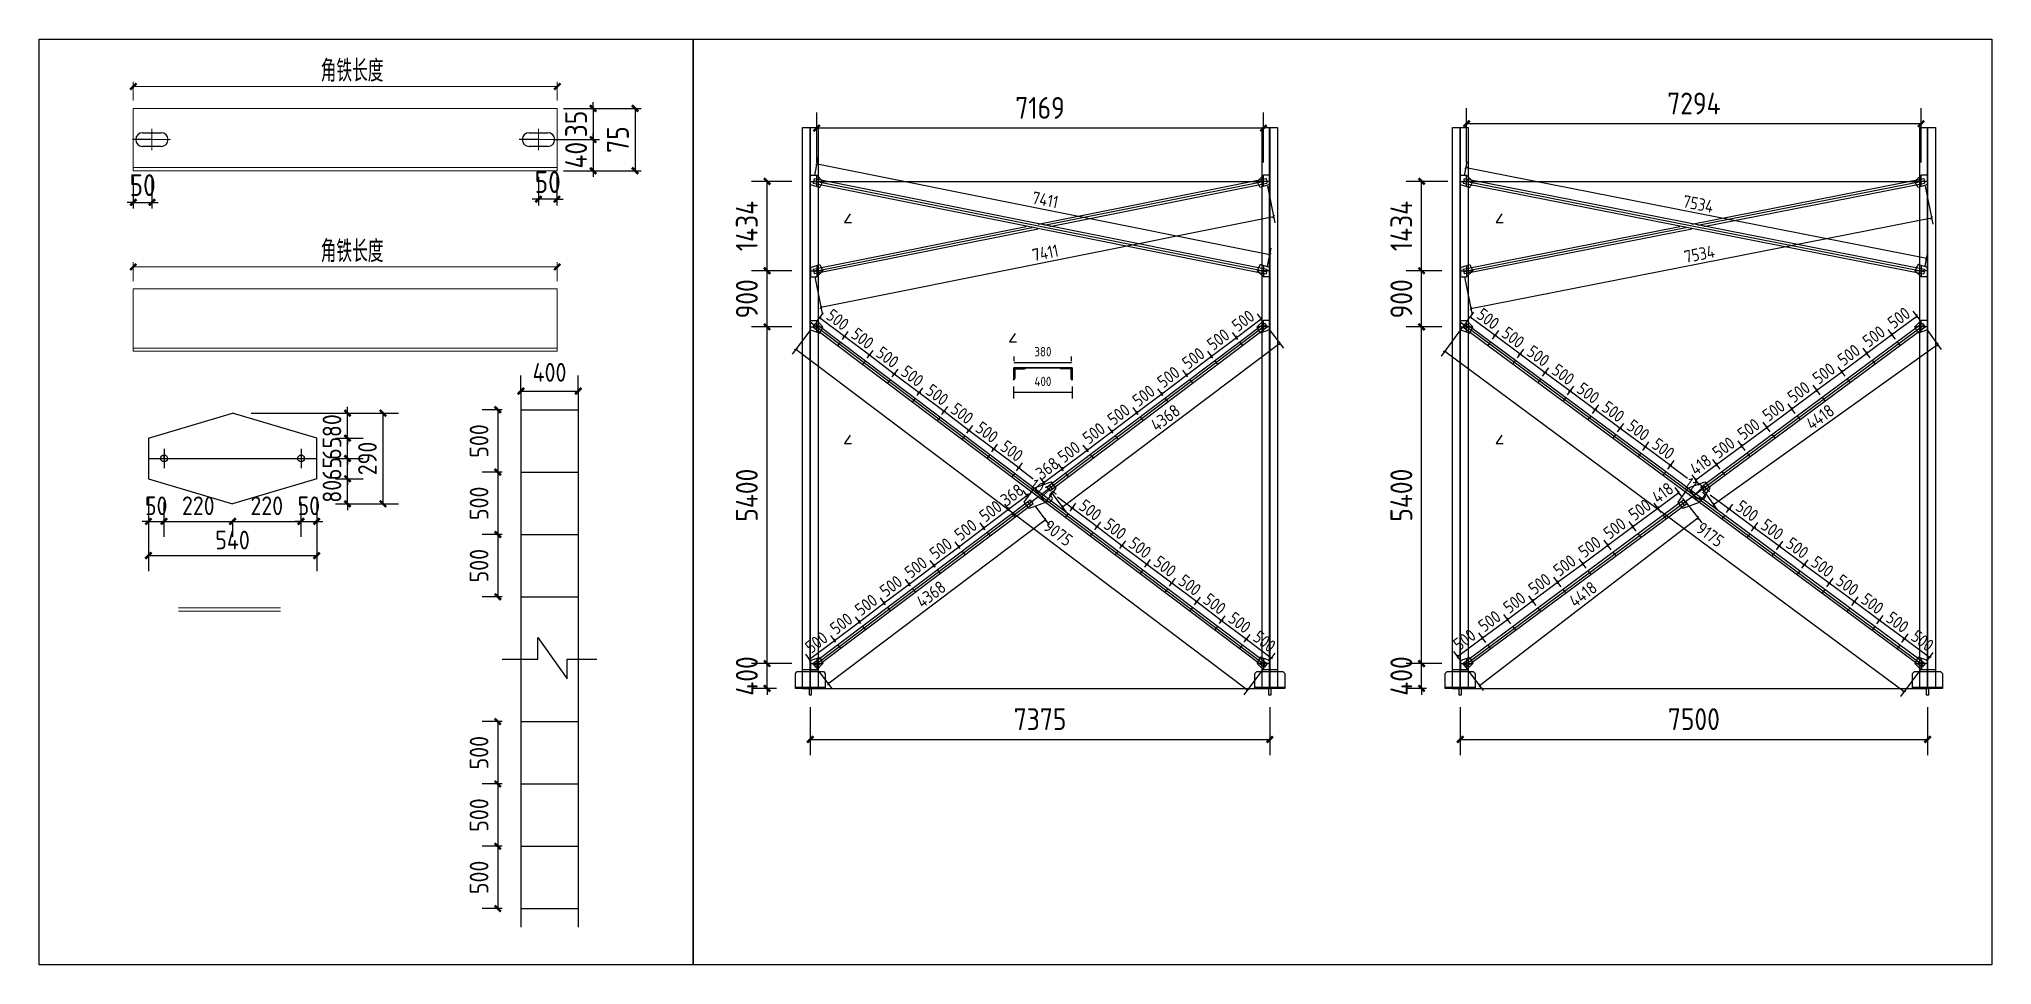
# Model space of a CAD drawing. Extents: x 411778 to 673094, y -11605 to 324395.
# Drawn here: x 484394 to 515735, y 57545 to 72395 of the extents above; entities that cross this region are included whole.
import ezdxf

# ---------------------------------------------------------------- set-up
doc = ezdxf.new("R2010")
doc.units = 0
doc.header["$LTSCALE"] = 1000
doc.header["$MEASUREMENT"] = 0
doc.layers.add('DOTE', color=1, linetype='Continuous')
doc.styles.get("Standard").update_dxf_attribs({"font": 'gbenor.shx', "bigfont": 'gbcbig.shx'})
doc.dimstyles.get("Standard").update_dxf_attribs({"dimscale": 100, "dimtxt": 3.5, "dimasz": 1, "dimexe": 2.5, "dimexo": 3, "dimgap": 1.5, "dimtad": 1, "dimdec": 0, "dimzin": 0, "dimdsep": 46, "dimtxsty": 'Standard', "dimblk": 'ARCHTICK', "dimcen": 0.09, "dimadec": 0, "dimazin": 0, "dimtfac": 1, "dimtdec": 0, "dimtix": 1, "dimtmove": 2, "dimatfit": 3, "dimfxl": 1, "dimtolj": 1, "dimtzin": 0, "dimarcsym": 0})

msp = doc.modelspace()

# ---------------------------------------------------------------- texts
at = {"lineweight": 15, "char_height": 350, "attachment_point": 5}
for insert in [(489417.3, 71884.4), (489417.3, 68990.4)]:
    msp.add_mtext('\\A1;角铁长度', dxfattribs=dict(at, insert=insert))

# ---------------------------------------------------------------- blocks, each defined once
blk = doc.blocks.new('_ArchTick')
at = {"color": 0, "linetype": 'ByBlock', "const_width": 0.4}
blk.add_lwpolyline([(-0.5, -0.5), (0.5, 0.5)], dxfattribs=at)
blk = doc.blocks.new('*D798')
at = {"color": 0, "lineweight": -2}
for p, q in [((496771, 61679), (496771, 60912)), ((504146, 61679), (504146, 60912)), ((496771, 61162), (504146, 61162))]:
    blk.add_line(p, q, dxfattribs=at)
at = {"layer": 'Defpoints', "color": 0}
for p in [(496771, 61979), (504146, 61979), (504146, 61162)]:
    blk.add_point(p, dxfattribs=at)
at = {"color": 0, "lineweight": -2, "xscale": 100, "yscale": 100, "zscale": 100, "rotation": 180}
blk.add_blockref('_ArchTick', (496771, 61162), dxfattribs=at)
at = {"color": 0, "lineweight": -2, "xscale": 100, "yscale": 100, "zscale": 100}
blk.add_blockref('_ArchTick', (504146, 61162), dxfattribs=at)
at = {"color": 0, "insert": (500458.5, 61487), "char_height": 350, "attachment_point": 5}
blk.add_mtext('\\A1;7375', dxfattribs=at)
blk = doc.blocks.new('*D799')
at = {"color": 0, "lineweight": -2}
for p, q in [((507201.5, 61679), (507201.5, 60912)), ((514701.5, 61679), (514701.5, 60912)), ((507201.5, 61162), (514701.5, 61162))]:
    blk.add_line(p, q, dxfattribs=at)
at = {"layer": 'Defpoints', "color": 0}
for p in [(507201.5, 61979), (514701.5, 61979), (514701.5, 61162)]:
    blk.add_point(p, dxfattribs=at)
at = {"color": 0, "lineweight": -2, "xscale": 100, "yscale": 100, "zscale": 100, "rotation": 180}
blk.add_blockref('_ArchTick', (507201.5, 61162), dxfattribs=at)
at = {"color": 0, "lineweight": -2, "xscale": 100, "yscale": 100, "zscale": 100}
blk.add_blockref('_ArchTick', (514701.5, 61162), dxfattribs=at)
at = {"color": 0, "insert": (510951.5, 61487), "char_height": 350, "attachment_point": 5}
blk.add_mtext('\\A1;7500', dxfattribs=at)
blk = doc.blocks.new('*D800')
at = {"color": 3, "lineweight": -2}
for p, q in [((496759, 62448), (497159, 62749)), ((497181, 62720), (497098, 62829)), ((496781, 62419), (496699, 62528))]:
    blk.add_line(p, q, dxfattribs=at)
at = {"layer": 'Defpoints', "color": 0}
for p in [(497159, 62749), (496812, 62379), (497211, 62680)]:
    blk.add_point(p, dxfattribs=at)
at = {"color": 3, "lineweight": -2, "xscale": 40, "yscale": 40, "zscale": 40}
for p, rotation in [((497159, 62749), 36.98863594397406), ((496759, 62448), 216.9886359439741)]:
    blk.add_blockref('_ArchTick', p, dxfattribs=dict(at, rotation=rotation))
at = {"color": 0, "insert": (496869, 62719), "char_height": 200, "attachment_point": 5, "rotation": 36.9886}
blk.add_mtext('\\A1;500', dxfattribs=at)
blk = doc.blocks.new('*D801')
at = {"color": 3, "lineweight": -2}
for p, q in [((497159, 62749), (497558, 63050)), ((497580, 63020), (497498, 63130)), ((497181, 62720), (497098, 62829))]:
    blk.add_line(p, q, dxfattribs=at)
at = {"layer": 'Defpoints', "color": 0}
for p in [(497558, 63050), (497610, 62981), (497211, 62680)]:
    blk.add_point(p, dxfattribs=at)
at = {"color": 3, "lineweight": -2, "xscale": 40, "yscale": 40, "zscale": 40}
for p, rotation in [((497558, 63050), 36.98863594394676), ((497159, 62749), 216.9886359439468)]:
    blk.add_blockref('_ArchTick', p, dxfattribs=dict(at, rotation=rotation))
at = {"color": 0, "insert": (497268, 63019), "char_height": 200, "attachment_point": 5, "rotation": 36.9886}
blk.add_mtext('\\A1;500', dxfattribs=at)
blk = doc.blocks.new('*D802')
at = {"color": 3, "lineweight": -2}
for p, q in [((497558, 63050), (497957, 63351)), ((497980, 63321), (497897, 63431)), ((497580, 63020), (497498, 63130))]:
    blk.add_line(p, q, dxfattribs=at)
at = {"layer": 'Defpoints', "color": 0}
for p in [(497957, 63351), (498010, 63281), (497610, 62981)]:
    blk.add_point(p, dxfattribs=at)
at = {"color": 3, "lineweight": -2, "xscale": 40, "yscale": 40, "zscale": 40}
for p, rotation in [((497957, 63351), 36.98863594394676), ((497558, 63050), 216.9886359439468)]:
    blk.add_blockref('_ArchTick', p, dxfattribs=dict(at, rotation=rotation))
at = {"color": 0, "insert": (497667, 63320), "char_height": 200, "attachment_point": 5, "rotation": 36.9886}
blk.add_mtext('\\A1;500', dxfattribs=at)
blk = doc.blocks.new('*D803')
at = {"color": 3, "lineweight": -2}
for p, q in [((497957, 63351), (498357, 63652)), ((498379, 63622), (498297, 63731)), ((497980, 63321), (497897, 63431))]:
    blk.add_line(p, q, dxfattribs=at)
at = {"layer": 'Defpoints', "color": 0}
for p in [(498357, 63652), (498409, 63582), (498010, 63281)]:
    blk.add_point(p, dxfattribs=at)
at = {"color": 3, "lineweight": -2, "xscale": 40, "yscale": 40, "zscale": 40}
for p, rotation in [((498357, 63652), 36.98863594394676), ((497957, 63351), 216.9886359439468)]:
    blk.add_blockref('_ArchTick', p, dxfattribs=dict(at, rotation=rotation))
at = {"color": 0, "insert": (498067, 63621), "char_height": 200, "attachment_point": 5, "rotation": 36.9886}
blk.add_mtext('\\A1;500', dxfattribs=at)
blk = doc.blocks.new('*D804')
at = {"color": 3, "lineweight": -2}
for p, q in [((498357, 63652), (498756, 63952)), ((498778, 63923), (498696, 64032)), ((498379, 63622), (498297, 63731))]:
    blk.add_line(p, q, dxfattribs=at)
at = {"layer": 'Defpoints', "color": 0}
for p in [(498756, 63952), (498808, 63883), (498409, 63582)]:
    blk.add_point(p, dxfattribs=at)
at = {"color": 3, "lineweight": -2, "xscale": 40, "yscale": 40, "zscale": 40}
for p, rotation in [((498756, 63952), 36.98863594394676), ((498357, 63652), 216.9886359439468)]:
    blk.add_blockref('_ArchTick', p, dxfattribs=dict(at, rotation=rotation))
at = {"color": 0, "insert": (498466, 63922), "char_height": 200, "attachment_point": 5, "rotation": 36.9886}
blk.add_mtext('\\A1;500', dxfattribs=at)
blk = doc.blocks.new('*D805')
at = {"color": 3, "lineweight": -2}
for p, q in [((498756, 63952), (499155, 64253)), ((499178, 64224), (499095, 64333)), ((498778, 63923), (498696, 64032))]:
    blk.add_line(p, q, dxfattribs=at)
at = {"layer": 'Defpoints', "color": 0}
for p in [(499155, 64253), (499208, 64184), (498808, 63883)]:
    blk.add_point(p, dxfattribs=at)
at = {"color": 3, "lineweight": -2, "xscale": 40, "yscale": 40, "zscale": 40}
for p, rotation in [((499155, 64253), 36.98863594394676), ((498756, 63952), 216.9886359439468)]:
    blk.add_blockref('_ArchTick', p, dxfattribs=dict(at, rotation=rotation))
at = {"color": 0, "insert": (498866, 64223), "char_height": 200, "attachment_point": 5, "rotation": 36.9886}
blk.add_mtext('\\A1;500', dxfattribs=at)
blk = doc.blocks.new('*D806')
at = {"color": 3, "lineweight": -2}
for p, q in [((499577, 64525), (499495, 64634)), ((499178, 64224), (499095, 64333)), ((499155, 64253), (499555, 64554))]:
    blk.add_line(p, q, dxfattribs=at)
at = {"layer": 'Defpoints', "color": 0}
for p in [(499555, 64554), (499607, 64485), (499208, 64184)]:
    blk.add_point(p, dxfattribs=at)
at = {"color": 3, "lineweight": -2, "xscale": 40, "yscale": 40, "zscale": 40}
for p, rotation in [((499555, 64554), 36.98863594394676), ((499155, 64253), 216.9886359439468)]:
    blk.add_blockref('_ArchTick', p, dxfattribs=dict(at, rotation=rotation))
at = {"color": 0, "insert": (499265, 64523), "char_height": 200, "attachment_point": 5, "rotation": 36.9886}
blk.add_mtext('\\A1;500', dxfattribs=at)
blk = doc.blocks.new('*D807')
at = {"color": 3, "lineweight": -2}
for p, q in [((499976, 64825), (499894, 64935)), ((499577, 64525), (499495, 64634)), ((499555, 64554), (499954, 64855))]:
    blk.add_line(p, q, dxfattribs=at)
at = {"layer": 'Defpoints', "color": 0}
for p in [(499954, 64855), (500007, 64785), (499607, 64485)]:
    blk.add_point(p, dxfattribs=at)
at = {"color": 3, "lineweight": -2, "xscale": 40, "yscale": 40, "zscale": 40}
for p, rotation in [((499954, 64855), 36.98863594394676), ((499555, 64554), 216.9886359439468)]:
    blk.add_blockref('_ArchTick', p, dxfattribs=dict(at, rotation=rotation))
at = {"color": 0, "insert": (499664, 64824), "char_height": 200, "attachment_point": 5, "rotation": 36.9886}
blk.add_mtext('\\A1;500', dxfattribs=at)
blk = doc.blocks.new('*D808')
at = {"color": 3, "lineweight": -2}
for p, q in [((499976, 64825), (499894, 64935)), ((499954, 64855), (500248, 65076)), ((500270, 65047), (500188, 65156)), ((500248, 65076), (500280, 65100)), ((499954, 64855), (499922, 64831))]:
    blk.add_line(p, q, dxfattribs=at)
at = {"layer": 'Defpoints', "color": 0}
for p in [(500248, 65076), (500300, 65007), (500007, 64785)]:
    blk.add_point(p, dxfattribs=at)
at = {"color": 3, "lineweight": -2, "xscale": 40, "yscale": 40, "zscale": 40}
for p, rotation in [((499954, 64855), 36.98863594394673), ((500248, 65076), 216.9886359439468)]:
    blk.add_blockref('_ArchTick', p, dxfattribs=dict(at, rotation=rotation))
at = {"color": 0, "insert": (500011, 65085), "char_height": 200, "attachment_point": 5, "rotation": 36.9886}
blk.add_mtext('\\A1;368', dxfattribs=at)
blk = doc.blocks.new('*D809')
at = {"color": 3, "lineweight": -2}
for p, q in [((500835, 65472), (500753, 65582)), ((500813, 65502), (500845, 65526)), ((500542, 65251), (500459, 65361)), ((500519, 65281), (500487, 65257)), ((500519, 65281), (500813, 65502))]:
    blk.add_line(p, q, dxfattribs=at)
at = {"layer": 'Defpoints', "color": 0}
for p in [(500572, 65211), (500813, 65502), (500865, 65432)]:
    blk.add_point(p, dxfattribs=at)
at = {"color": 3, "lineweight": -2, "xscale": 40, "yscale": 40, "zscale": 40}
for p, rotation in [((500813, 65502), 216.9886359439468), ((500519, 65281), 36.98863594394673)]:
    blk.add_blockref('_ArchTick', p, dxfattribs=dict(at, rotation=rotation))
at = {"color": 0, "insert": (500576, 65511), "char_height": 200, "attachment_point": 5, "rotation": 36.9886}
blk.add_mtext('\\A1;368', dxfattribs=at)
blk = doc.blocks.new('*D810')
at = {"color": 3, "lineweight": -2}
for p, q in [((501235, 65773), (501152, 65883)), ((500835, 65472), (500753, 65582)), ((500813, 65502), (501212, 65803))]:
    blk.add_line(p, q, dxfattribs=at)
at = {"layer": 'Defpoints', "color": 0}
for p in [(501212, 65803), (501265, 65733), (500865, 65432)]:
    blk.add_point(p, dxfattribs=at)
at = {"color": 3, "lineweight": -2, "xscale": 40, "yscale": 40, "zscale": 40}
for p, rotation in [((501212, 65803), 36.98863594394676), ((500813, 65502), 216.9886359439468)]:
    blk.add_blockref('_ArchTick', p, dxfattribs=dict(at, rotation=rotation))
at = {"color": 0, "insert": (500923, 65772), "char_height": 200, "attachment_point": 5, "rotation": 36.9886}
blk.add_mtext('\\A1;500', dxfattribs=at)
blk = doc.blocks.new('*D811')
at = {"color": 3, "lineweight": -2}
for p, q in [((501634, 66074), (501552, 66183)), ((501235, 65773), (501152, 65883)), ((501212, 65803), (501612, 66103))]:
    blk.add_line(p, q, dxfattribs=at)
at = {"layer": 'Defpoints', "color": 0}
for p in [(501612, 66103), (501664, 66034), (501265, 65733)]:
    blk.add_point(p, dxfattribs=at)
at = {"color": 3, "lineweight": -2, "xscale": 40, "yscale": 40, "zscale": 40}
for p, rotation in [((501612, 66103), 36.98863594394676), ((501212, 65803), 216.9886359439468)]:
    blk.add_blockref('_ArchTick', p, dxfattribs=dict(at, rotation=rotation))
at = {"color": 0, "insert": (501322, 66073), "char_height": 200, "attachment_point": 5, "rotation": 36.9886}
blk.add_mtext('\\A1;500', dxfattribs=at)
blk = doc.blocks.new('*D812')
at = {"color": 3, "lineweight": -2}
for p, q in [((502033, 66375), (501951, 66484)), ((501634, 66074), (501552, 66183)), ((501612, 66103), (502011, 66404))]:
    blk.add_line(p, q, dxfattribs=at)
at = {"layer": 'Defpoints', "color": 0}
for p in [(502011, 66404), (502063, 66335), (501664, 66034)]:
    blk.add_point(p, dxfattribs=at)
at = {"color": 3, "lineweight": -2, "xscale": 40, "yscale": 40, "zscale": 40}
for p, rotation in [((501612, 66103), 216.9886359439468), ((502011, 66404), 36.98863594394676)]:
    blk.add_blockref('_ArchTick', p, dxfattribs=dict(at, rotation=rotation))
at = {"color": 0, "insert": (501721, 66374), "char_height": 200, "attachment_point": 5, "rotation": 36.9886}
blk.add_mtext('\\A1;500', dxfattribs=at)
blk = doc.blocks.new('*D813')
at = {"color": 3, "lineweight": -2}
for p, q in [((502433, 66676), (502350, 66785)), ((502033, 66375), (501951, 66484)), ((502011, 66404), (502411, 66705))]:
    blk.add_line(p, q, dxfattribs=at)
at = {"layer": 'Defpoints', "color": 0}
for p in [(502411, 66705), (502463, 66636), (502063, 66335)]:
    blk.add_point(p, dxfattribs=at)
at = {"color": 3, "lineweight": -2, "xscale": 40, "yscale": 40, "zscale": 40}
for p, rotation in [((502411, 66705), 36.98863594394676), ((502011, 66404), 216.9886359439468)]:
    blk.add_blockref('_ArchTick', p, dxfattribs=dict(at, rotation=rotation))
at = {"color": 0, "insert": (502121, 66675), "char_height": 200, "attachment_point": 5, "rotation": 36.9886}
blk.add_mtext('\\A1;500', dxfattribs=at)
blk = doc.blocks.new('*D814')
at = {"color": 3, "lineweight": -2}
for p, q in [((502832, 66976), (502750, 67086)), ((502433, 66676), (502350, 66785)), ((502411, 66705), (502810, 67006))]:
    blk.add_line(p, q, dxfattribs=at)
at = {"layer": 'Defpoints', "color": 0}
for p in [(502810, 67006), (502862, 66937), (502463, 66636)]:
    blk.add_point(p, dxfattribs=at)
at = {"color": 3, "lineweight": -2, "xscale": 40, "yscale": 40, "zscale": 40}
for p, rotation in [((502810, 67006), 36.98863594394676), ((502411, 66705), 216.9886359439468)]:
    blk.add_blockref('_ArchTick', p, dxfattribs=dict(at, rotation=rotation))
at = {"color": 0, "insert": (502520, 66975), "char_height": 200, "attachment_point": 5, "rotation": 36.9886}
blk.add_mtext('\\A1;500', dxfattribs=at)
blk = doc.blocks.new('*D815')
at = {"color": 3, "lineweight": -2}
for p, q in [((503232, 67277), (503149, 67387)), ((502832, 66976), (502750, 67086)), ((502810, 67006), (503209, 67307))]:
    blk.add_line(p, q, dxfattribs=at)
at = {"layer": 'Defpoints', "color": 0}
for p in [(503209, 67307), (503262, 67237), (502862, 66937)]:
    blk.add_point(p, dxfattribs=at)
at = {"color": 3, "lineweight": -2, "xscale": 40, "yscale": 40, "zscale": 40}
for p, rotation in [((503209, 67307), 36.98863594394676), ((502810, 67006), 216.9886359439468)]:
    blk.add_blockref('_ArchTick', p, dxfattribs=dict(at, rotation=rotation))
at = {"color": 0, "insert": (502919, 67276), "char_height": 200, "attachment_point": 5, "rotation": 36.9886}
blk.add_mtext('\\A1;500', dxfattribs=at)
blk = doc.blocks.new('*D816')
at = {"color": 3, "lineweight": -2}
for p, q in [((503232, 67277), (503149, 67387)), ((503209, 67307), (503609, 67608)), ((503631, 67578), (503549, 67687))]:
    blk.add_line(p, q, dxfattribs=at)
at = {"layer": 'Defpoints', "color": 0}
for p in [(503609, 67608), (503661, 67538), (503262, 67237)]:
    blk.add_point(p, dxfattribs=at)
at = {"color": 3, "lineweight": -2, "xscale": 40, "yscale": 40, "zscale": 40}
for p, rotation in [((503609, 67608), 36.98863594394676), ((503209, 67307), 216.9886359439468)]:
    blk.add_blockref('_ArchTick', p, dxfattribs=dict(at, rotation=rotation))
at = {"color": 0, "insert": (503319, 67577), "char_height": 200, "attachment_point": 5, "rotation": 36.9886}
blk.add_mtext('\\A1;500', dxfattribs=at)
blk = doc.blocks.new('*D817')
at = {"color": 3, "lineweight": -2}
for p, q in [((503609, 67608), (504008, 67908)), ((504030, 67879), (503948, 67988)), ((503631, 67578), (503549, 67687))]:
    blk.add_line(p, q, dxfattribs=at)
at = {"layer": 'Defpoints', "color": 0}
for p in [(504008, 67908), (504060, 67839), (503661, 67538)]:
    blk.add_point(p, dxfattribs=at)
at = {"color": 3, "lineweight": -2, "xscale": 40, "yscale": 40, "zscale": 40}
for p, rotation in [((504008, 67908), 36.98863594394676), ((503609, 67608), 216.9886359439468)]:
    blk.add_blockref('_ArchTick', p, dxfattribs=dict(at, rotation=rotation))
at = {"color": 0, "insert": (503718, 67878), "char_height": 200, "attachment_point": 5, "rotation": 36.9886}
blk.add_mtext('\\A1;500', dxfattribs=at)
blk = doc.blocks.new('*D818')
at = {"color": 3, "lineweight": -2}
for p, q in [((503736, 62720), (503830, 62845)), ((504170, 62464), (503770, 62765)), ((504136, 62419), (504230, 62544))]:
    blk.add_line(p, q, dxfattribs=at)
at = {"layer": 'Defpoints', "color": 0}
for p in [(503770, 62765), (503706, 62680), (504105, 62379)]:
    blk.add_point(p, dxfattribs=at)
at = {"color": 3, "lineweight": -2, "xscale": 40, "yscale": 40, "zscale": 40}
for p, rotation in [((503770, 62765), 143.0113640560332), ((504170, 62464), 323.0113640560332)]:
    blk.add_blockref('_ArchTick', p, dxfattribs=dict(at, rotation=rotation))
at = {"color": 0, "insert": (504060, 62734), "char_height": 200, "attachment_point": 5, "rotation": 323.0114}
blk.add_mtext('\\A1;500', dxfattribs=at)
blk = doc.blocks.new('*D819')
at = {"color": 3, "lineweight": -2}
for p, q in [((503337, 63020), (503431, 63146)), ((503770, 62765), (503371, 63066)), ((503736, 62720), (503830, 62845))]:
    blk.add_line(p, q, dxfattribs=at)
at = {"layer": 'Defpoints', "color": 0}
for p in [(503371, 63066), (503307, 62981), (503706, 62680)]:
    blk.add_point(p, dxfattribs=at)
at = {"color": 3, "lineweight": -2, "xscale": 40, "yscale": 40, "zscale": 40}
for p, rotation in [((503371, 63066), 143.0113640560533), ((503770, 62765), 323.0113640560533)]:
    blk.add_blockref('_ArchTick', p, dxfattribs=dict(at, rotation=rotation))
at = {"color": 0, "insert": (503661, 63035), "char_height": 200, "attachment_point": 5, "rotation": 323.0114}
blk.add_mtext('\\A1;500', dxfattribs=at)
blk = doc.blocks.new('*D820')
at = {"color": 3, "lineweight": -2}
for p, q in [((502937, 63321), (503032, 63446)), ((503371, 63066), (502972, 63367)), ((503337, 63020), (503431, 63146))]:
    blk.add_line(p, q, dxfattribs=at)
at = {"layer": 'Defpoints', "color": 0}
for p in [(502972, 63367), (502907, 63281), (503307, 62981)]:
    blk.add_point(p, dxfattribs=at)
at = {"color": 3, "lineweight": -2, "xscale": 40, "yscale": 40, "zscale": 40}
for p, rotation in [((502972, 63367), 143.0113640560533), ((503371, 63066), 323.0113640560533)]:
    blk.add_blockref('_ArchTick', p, dxfattribs=dict(at, rotation=rotation))
at = {"color": 0, "insert": (503261, 63336), "char_height": 200, "attachment_point": 5, "rotation": 323.0114}
blk.add_mtext('\\A1;500', dxfattribs=at)
blk = doc.blocks.new('*D821')
at = {"color": 3, "lineweight": -2}
for p, q in [((502538, 63622), (502632, 63747)), ((502972, 63367), (502572, 63667)), ((502937, 63321), (503032, 63446))]:
    blk.add_line(p, q, dxfattribs=at)
at = {"layer": 'Defpoints', "color": 0}
for p in [(502572, 63667), (502508, 63582), (502907, 63281)]:
    blk.add_point(p, dxfattribs=at)
at = {"color": 3, "lineweight": -2, "xscale": 40, "yscale": 40, "zscale": 40}
for p, rotation in [((502572, 63667), 143.0113640560533), ((502972, 63367), 323.0113640560533)]:
    blk.add_blockref('_ArchTick', p, dxfattribs=dict(at, rotation=rotation))
at = {"color": 0, "insert": (502862, 63637), "char_height": 200, "attachment_point": 5, "rotation": 323.0114}
blk.add_mtext('\\A1;500', dxfattribs=at)
blk = doc.blocks.new('*D822')
at = {"color": 3, "lineweight": -2}
for p, q in [((502139, 63923), (502233, 64048)), ((502572, 63667), (502173, 63968)), ((502538, 63622), (502632, 63747))]:
    blk.add_line(p, q, dxfattribs=at)
at = {"layer": 'Defpoints', "color": 0}
for p in [(502173, 63968), (502109, 63883), (502508, 63582)]:
    blk.add_point(p, dxfattribs=at)
at = {"color": 3, "lineweight": -2, "xscale": 40, "yscale": 40, "zscale": 40}
for p, rotation in [((502173, 63968), 143.0113640560533), ((502572, 63667), 323.0113640560533)]:
    blk.add_blockref('_ArchTick', p, dxfattribs=dict(at, rotation=rotation))
at = {"color": 0, "insert": (502463, 63938), "char_height": 200, "attachment_point": 5, "rotation": 323.0114}
blk.add_mtext('\\A1;500', dxfattribs=at)
blk = doc.blocks.new('*D823')
at = {"color": 3, "lineweight": -2}
for p, q in [((501739, 64224), (501834, 64349)), ((502173, 63968), (501773, 64269)), ((502139, 63923), (502233, 64048))]:
    blk.add_line(p, q, dxfattribs=at)
at = {"layer": 'Defpoints', "color": 0}
for p in [(501773, 64269), (501709, 64184), (502109, 63883)]:
    blk.add_point(p, dxfattribs=at)
at = {"color": 3, "lineweight": -2, "xscale": 40, "yscale": 40, "zscale": 40}
for p, rotation in [((501773, 64269), 143.0113640560533), ((502173, 63968), 323.0113640560533)]:
    blk.add_blockref('_ArchTick', p, dxfattribs=dict(at, rotation=rotation))
at = {"color": 0, "insert": (502063, 64238), "char_height": 200, "attachment_point": 5, "rotation": 323.0114}
blk.add_mtext('\\A1;500', dxfattribs=at)
blk = doc.blocks.new('*D824')
at = {"color": 3, "lineweight": -2}
for p, q in [((501340, 64525), (501434, 64650)), ((501773, 64269), (501374, 64570)), ((501739, 64224), (501834, 64349))]:
    blk.add_line(p, q, dxfattribs=at)
at = {"layer": 'Defpoints', "color": 0}
for p in [(501374, 64570), (501310, 64485), (501709, 64184)]:
    blk.add_point(p, dxfattribs=at)
at = {"color": 3, "lineweight": -2, "xscale": 40, "yscale": 40, "zscale": 40}
for p, rotation in [((501374, 64570), 143.0113640560533), ((501773, 64269), 323.0113640560533)]:
    blk.add_blockref('_ArchTick', p, dxfattribs=dict(at, rotation=rotation))
at = {"color": 0, "insert": (501664, 64539), "char_height": 200, "attachment_point": 5, "rotation": 323.0114}
blk.add_mtext('\\A1;500', dxfattribs=at)
blk = doc.blocks.new('*D825')
at = {"color": 3, "lineweight": -2}
for p, q in [((500941, 64825), (501035, 64951)), ((501374, 64570), (500975, 64871)), ((501340, 64525), (501434, 64650))]:
    blk.add_line(p, q, dxfattribs=at)
at = {"layer": 'Defpoints', "color": 0}
for p in [(500910, 64785), (500975, 64871), (501310, 64485)]:
    blk.add_point(p, dxfattribs=at)
at = {"color": 3, "lineweight": -2, "xscale": 40, "yscale": 40, "zscale": 40}
for p, rotation in [((500975, 64871), 143.0113640560533), ((501374, 64570), 323.0113640560533)]:
    blk.add_blockref('_ArchTick', p, dxfattribs=dict(at, rotation=rotation))
at = {"color": 0, "insert": (501265, 64840), "char_height": 200, "attachment_point": 5, "rotation": 323.0114}
blk.add_mtext('\\A1;500', dxfattribs=at)
blk = doc.blocks.new('*D826')
at = {"color": 3, "lineweight": -2}
for p, q in [((500082, 65472), (500176, 65598)), ((500116, 65518), (500347, 65343)), ((500975, 64871), (500739, 65048)), ((500941, 64825), (501035, 64951))]:
    blk.add_line(p, q, dxfattribs=at)
at = {"layer": 'Defpoints', "color": 0}
for p in [(500116, 65518), (500052, 65432), (500910, 64785)]:
    blk.add_point(p, dxfattribs=at)
at = {"color": 3, "lineweight": -2, "xscale": 40, "yscale": 40, "zscale": 40}
for p, rotation in [((500116, 65518), 143.0113640560533), ((500975, 64871), 323.0113640560533)]:
    blk.add_blockref('_ArchTick', p, dxfattribs=dict(at, rotation=rotation))
at = {"color": 0, "insert": (500504, 65144), "char_height": 200, "attachment_point": 5, "rotation": 323.0114}
blk.add_mtext('\\A1;1075', dxfattribs=at)
blk = doc.blocks.new('*D827')
at = {"color": 3, "lineweight": -2}
for p, q in [((499682, 65773), (499777, 65898)), ((500116, 65518), (499716, 65818)), ((500082, 65472), (500176, 65598))]:
    blk.add_line(p, q, dxfattribs=at)
at = {"layer": 'Defpoints', "color": 0}
for p in [(499716, 65818), (499652, 65733), (500052, 65432)]:
    blk.add_point(p, dxfattribs=at)
at = {"color": 3, "lineweight": -2, "xscale": 40, "yscale": 40, "zscale": 40}
for p, rotation in [((499716, 65818), 143.0113640560533), ((500116, 65518), 323.0113640560533)]:
    blk.add_blockref('_ArchTick', p, dxfattribs=dict(at, rotation=rotation))
at = {"color": 0, "insert": (500006, 65788), "char_height": 200, "attachment_point": 5, "rotation": 323.0114}
blk.add_mtext('\\A1;500', dxfattribs=at)
blk = doc.blocks.new('*D828')
at = {"color": 3, "lineweight": -2}
for p, q in [((499283, 66074), (499377, 66199)), ((499716, 65818), (499317, 66119)), ((499682, 65773), (499777, 65898))]:
    blk.add_line(p, q, dxfattribs=at)
at = {"layer": 'Defpoints', "color": 0}
for p in [(499253, 66034), (499317, 66119), (499652, 65733)]:
    blk.add_point(p, dxfattribs=at)
at = {"color": 3, "lineweight": -2, "xscale": 40, "yscale": 40, "zscale": 40}
for p, rotation in [((499317, 66119), 143.0113640560533), ((499716, 65818), 323.0113640560533)]:
    blk.add_blockref('_ArchTick', p, dxfattribs=dict(at, rotation=rotation))
at = {"color": 0, "insert": (499607, 66089), "char_height": 200, "attachment_point": 5, "rotation": 323.0114}
blk.add_mtext('\\A1;500', dxfattribs=at)
blk = doc.blocks.new('*D829')
at = {"color": 3, "lineweight": -2}
for p, q in [((498884, 66375), (498978, 66500)), ((499317, 66119), (498918, 66420)), ((499283, 66074), (499377, 66199))]:
    blk.add_line(p, q, dxfattribs=at)
at = {"layer": 'Defpoints', "color": 0}
for p in [(498854, 66335), (498918, 66420), (499253, 66034)]:
    blk.add_point(p, dxfattribs=at)
at = {"color": 3, "lineweight": -2, "xscale": 40, "yscale": 40, "zscale": 40}
for p, rotation in [((498918, 66420), 143.0113640560533), ((499317, 66119), 323.0113640560533)]:
    blk.add_blockref('_ArchTick', p, dxfattribs=dict(at, rotation=rotation))
at = {"color": 0, "insert": (499208, 66390), "char_height": 200, "attachment_point": 5, "rotation": 323.0114}
blk.add_mtext('\\A1;500', dxfattribs=at)
blk = doc.blocks.new('*D830')
at = {"color": 3, "lineweight": -2}
for p, q in [((498484, 66676), (498578, 66801)), ((498918, 66420), (498518, 66721)), ((498884, 66375), (498978, 66500))]:
    blk.add_line(p, q, dxfattribs=at)
at = {"layer": 'Defpoints', "color": 0}
for p in [(498454, 66636), (498518, 66721), (498854, 66335)]:
    blk.add_point(p, dxfattribs=at)
at = {"color": 3, "lineweight": -2, "xscale": 40, "yscale": 40, "zscale": 40}
for p, rotation in [((498518, 66721), 143.0113640560533), ((498918, 66420), 323.0113640560533)]:
    blk.add_blockref('_ArchTick', p, dxfattribs=dict(at, rotation=rotation))
at = {"color": 0, "insert": (498808, 66690), "char_height": 200, "attachment_point": 5, "rotation": 323.0114}
blk.add_mtext('\\A1;500', dxfattribs=at)
blk = doc.blocks.new('*D831')
at = {"color": 3, "lineweight": -2}
for p, q in [((498085, 66976), (498179, 67102)), ((498518, 66721), (498119, 67022)), ((498484, 66676), (498578, 66801))]:
    blk.add_line(p, q, dxfattribs=at)
at = {"layer": 'Defpoints', "color": 0}
for p in [(498055, 66937), (498119, 67022), (498454, 66636)]:
    blk.add_point(p, dxfattribs=at)
at = {"color": 3, "lineweight": -2, "xscale": 40, "yscale": 40, "zscale": 40}
for p, rotation in [((498119, 67022), 143.0113640560533), ((498518, 66721), 323.0113640560533)]:
    blk.add_blockref('_ArchTick', p, dxfattribs=dict(at, rotation=rotation))
at = {"color": 0, "insert": (498409, 66991), "char_height": 200, "attachment_point": 5, "rotation": 323.0114}
blk.add_mtext('\\A1;500', dxfattribs=at)
blk = doc.blocks.new('*D832')
at = {"color": 3, "lineweight": -2}
for p, q in [((497685, 67277), (497780, 67402)), ((498119, 67022), (497720, 67323)), ((498085, 66976), (498179, 67102))]:
    blk.add_line(p, q, dxfattribs=at)
at = {"layer": 'Defpoints', "color": 0}
for p in [(497655, 67237), (497720, 67323), (498055, 66937)]:
    blk.add_point(p, dxfattribs=at)
at = {"color": 3, "lineweight": -2, "xscale": 40, "yscale": 40, "zscale": 40}
for p, rotation in [((497720, 67323), 143.0113640560533), ((498119, 67022), 323.0113640560533)]:
    blk.add_blockref('_ArchTick', p, dxfattribs=dict(at, rotation=rotation))
at = {"color": 0, "insert": (498010, 67292), "char_height": 200, "attachment_point": 5, "rotation": 323.0114}
blk.add_mtext('\\A1;500', dxfattribs=at)
blk = doc.blocks.new('*D833')
at = {"color": 3, "lineweight": -2}
for p, q in [((497286, 67578), (497380, 67703)), ((497720, 67323), (497320, 67623)), ((497685, 67277), (497780, 67402))]:
    blk.add_line(p, q, dxfattribs=at)
at = {"layer": 'Defpoints', "color": 0}
for p in [(497256, 67538), (497320, 67623), (497655, 67237)]:
    blk.add_point(p, dxfattribs=at)
at = {"color": 3, "lineweight": -2, "xscale": 40, "yscale": 40, "zscale": 40}
for p, rotation in [((497320, 67623), 143.0113640560533), ((497720, 67323), 323.0113640560533)]:
    blk.add_blockref('_ArchTick', p, dxfattribs=dict(at, rotation=rotation))
at = {"color": 0, "insert": (497610, 67593), "char_height": 200, "attachment_point": 5, "rotation": 323.0114}
blk.add_mtext('\\A1;500', dxfattribs=at)
blk = doc.blocks.new('*D834')
at = {"color": 3, "lineweight": -2}
for p, q in [((496887, 67879), (496981, 68004)), ((497320, 67623), (496921, 67924)), ((497286, 67578), (497380, 67703))]:
    blk.add_line(p, q, dxfattribs=at)
at = {"layer": 'Defpoints', "color": 0}
for p in [(496857, 67839), (496921, 67924), (497256, 67538)]:
    blk.add_point(p, dxfattribs=at)
at = {"color": 3, "lineweight": -2, "xscale": 40, "yscale": 40, "zscale": 40}
for p, rotation in [((496921, 67924), 143.0113640560533), ((497320, 67623), 323.0113640560533)]:
    blk.add_blockref('_ArchTick', p, dxfattribs=dict(at, rotation=rotation))
at = {"color": 0, "insert": (497211, 67894), "char_height": 200, "attachment_point": 5, "rotation": 323.0114}
blk.add_mtext('\\A1;500', dxfattribs=at)
blk = doc.blocks.new('*D835')
at = {"color": 3, "lineweight": -2}
for p, q in [((500375, 64907), (500603, 64604)), ((497055, 62056), (500543, 64684)), ((496887, 62279), (497115, 61976))]:
    blk.add_line(p, q, dxfattribs=at)
at = {"layer": 'Defpoints', "color": 0}
for p in [(500345, 64947), (500543, 64684), (496857, 62319)]:
    blk.add_point(p, dxfattribs=at)
at = {"color": 3, "lineweight": -2, "xscale": 40, "yscale": 40, "zscale": 40}
for p, rotation in [((500543, 64684), 36.98863594396601), ((497055, 62056), 216.988635943966)]:
    blk.add_blockref('_ArchTick', p, dxfattribs=dict(at, rotation=rotation))
at = {"color": 0, "insert": (498709, 63490), "char_height": 200, "attachment_point": 5, "rotation": 36.9886}
blk.add_mtext('\\A1;4368', dxfattribs=at)
blk = doc.blocks.new('*D836')
at = {"color": 3, "lineweight": -2}
for p, q in [((504136, 67739), (504364, 67436)), ((500815, 64888), (504304, 67516)), ((500647, 65111), (500875, 64809))]:
    blk.add_line(p, q, dxfattribs=at)
at = {"layer": 'Defpoints', "color": 0}
for p in [(504105, 67779), (504304, 67516), (500617, 65151)]:
    blk.add_point(p, dxfattribs=at)
at = {"color": 3, "lineweight": -2, "xscale": 40, "yscale": 40, "zscale": 40}
for p, rotation in [((504304, 67516), 36.98863594394676), ((500815, 64888), 216.9886359439468)]:
    blk.add_blockref('_ArchTick', p, dxfattribs=dict(at, rotation=rotation))
at = {"color": 0, "insert": (502469, 66322), "char_height": 200, "attachment_point": 5, "rotation": 36.9886}
blk.add_mtext('\\A1;4368', dxfattribs=at)
blk = doc.blocks.new('*D837')
at = {"color": 3, "lineweight": -2}
for p, q in [((496781, 67739), (496480, 67339)), ((496540, 67419), (503789, 61959)), ((504030, 62279), (503729, 61879))]:
    blk.add_line(p, q, dxfattribs=at)
at = {"layer": 'Defpoints', "color": 0}
for p in [(496812, 67779), (504060, 62319), (503789, 61959)]:
    blk.add_point(p, dxfattribs=at)
at = {"color": 3, "lineweight": -2, "xscale": 40, "yscale": 40, "zscale": 40}
for p, rotation in [((496540, 67419), 143.011364056067), ((503789, 61959), 323.011364056067)]:
    blk.add_blockref('_ArchTick', p, dxfattribs=dict(at, rotation=rotation))
at = {"color": 0, "insert": (500749, 64471), "char_height": 200, "attachment_point": 5, "rotation": 323.0114}
blk.add_mtext('\\A1;9075', dxfattribs=at)
blk = doc.blocks.new('*D844')
at = {"color": 3, "lineweight": -2}
for p, q in [((492810, 71283), (493386, 71283)), ((493286, 71283), (493286, 71383)), ((493286, 71283), (493286, 70783)), ((492649, 70783), (493386, 70783)), ((493286, 70783), (493286, 70683))]:
    blk.add_line(p, q, dxfattribs=at)
at = {"layer": 'Defpoints', "color": 0}
for p in [(492710, 71283), (492549, 70783), (493286, 70783)]:
    blk.add_point(p, dxfattribs=at)
at = {"color": 3, "lineweight": -2, "xscale": 100, "yscale": 100, "zscale": 100}
for p, rotation in [((493286, 71283), 270), ((493286, 70783), 90)]:
    blk.add_blockref('_ArchTick', p, dxfattribs=dict(at, rotation=rotation))
at = {"color": 0, "lineweight": 15, "insert": (493012, 71033), "char_height": 350, "attachment_point": 5, "rotation": 90}
blk.add_mtext('\\A1;35', dxfattribs=at)
blk = doc.blocks.new('*D845')
at = {"color": 3, "lineweight": -2}
for p, q in [((485906, 70183), (485906, 69676)), ((486206, 70183), (486206, 69676)), ((485906, 69776), (485806, 69776)), ((485906, 69776), (486206, 69776)), ((486206, 69776), (486306, 69776))]:
    blk.add_line(p, q, dxfattribs=at)
at = {"layer": 'Defpoints', "color": 0}
for p in [(485906, 70283), (486206, 70283), (486206, 69776)]:
    blk.add_point(p, dxfattribs=at)
at = {"color": 3, "lineweight": -2, "xscale": 100, "yscale": 100, "zscale": 100}
blk.add_blockref('_ArchTick', (485906, 69776), dxfattribs=at)
at = {"color": 3, "lineweight": -2, "xscale": 100, "yscale": 100, "zscale": 100, "rotation": 180}
blk.add_blockref('_ArchTick', (486206, 69776), dxfattribs=at)
at = {"color": 0, "lineweight": 15, "insert": (486056, 70052), "char_height": 350, "attachment_point": 5}
blk.add_mtext('\\A1;50', dxfattribs=at)
blk = doc.blocks.new('*D840')
at = {"color": 3, "lineweight": -2}
for p, q in [((492409, 70183), (492409, 69727)), ((492705, 70183), (492705, 69727)), ((492409, 69827), (492309, 69827)), ((492705, 69827), (492409, 69827)), ((492705, 69827), (492805, 69827))]:
    blk.add_line(p, q, dxfattribs=at)
at = {"layer": 'Defpoints', "color": 0}
for p in [(492409, 70283), (492705, 70283), (492409, 69827)]:
    blk.add_point(p, dxfattribs=at)
at = {"color": 3, "lineweight": -2, "xscale": 100, "yscale": 100, "zscale": 100}
blk.add_blockref('_ArchTick', (492409, 69827), dxfattribs=at)
at = {"color": 3, "lineweight": -2, "xscale": 100, "yscale": 100, "zscale": 100, "rotation": 180}
blk.add_blockref('_ArchTick', (492705, 69827), dxfattribs=at)
at = {"color": 0, "lineweight": 15, "insert": (492557, 70102), "char_height": 350, "attachment_point": 5}
blk.add_mtext('\\A1;50', dxfattribs=at)
blk = doc.blocks.new('*D841')
at = {"color": 3, "lineweight": -2}
for p, q in [((492810, 71283), (494059, 71283)), ((493959, 71283), (493959, 70283)), ((492810, 70283), (494059, 70283))]:
    blk.add_line(p, q, dxfattribs=at)
at = {"layer": 'Defpoints', "color": 0}
for p in [(492710, 71283), (492710, 70283), (493959, 70283)]:
    blk.add_point(p, dxfattribs=at)
at = {"color": 3, "lineweight": -2, "xscale": 100, "yscale": 100, "zscale": 100}
for p, rotation in [((493959, 71283), 90), ((493959, 70283), 270)]:
    blk.add_blockref('_ArchTick', p, dxfattribs=dict(at, rotation=rotation))
at = {"color": 0, "lineweight": 15, "insert": (493684, 70783), "char_height": 350, "attachment_point": 5, "rotation": 90}
blk.add_mtext('\\A1;75', dxfattribs=at)
blk = doc.blocks.new('*D846')
at = {"color": 3, "lineweight": -2}
for p, q in [((493286, 70783), (493286, 70883)), ((492810, 70783), (493386, 70783)), ((493286, 70783), (493286, 70283)), ((492810, 70283), (493386, 70283)), ((493286, 70283), (493286, 70183))]:
    blk.add_line(p, q, dxfattribs=at)
at = {"layer": 'Defpoints', "color": 0}
for p in [(492710, 70783), (492710, 70283), (493286, 70283)]:
    blk.add_point(p, dxfattribs=at)
at = {"color": 3, "lineweight": -2, "xscale": 100, "yscale": 100, "zscale": 100}
for p, rotation in [((493286, 70783), 270), ((493286, 70283), 90)]:
    blk.add_blockref('_ArchTick', p, dxfattribs=dict(at, rotation=rotation))
at = {"color": 0, "lineweight": 15, "insert": (493012, 70533), "char_height": 350, "attachment_point": 5, "rotation": 90}
blk.add_mtext('\\A1;40', dxfattribs=at)
blk = doc.blocks.new('*D847')
at = {"color": 3, "lineweight": -2}
for p, q in [((486149, 65043), (486149, 64409)), ((486398, 64969), (486398, 64409)), ((486149, 64659), (486049, 64659)), ((486149, 64659), (486398, 64659)), ((486398, 64659), (486498, 64659))]:
    blk.add_line(p, q, dxfattribs=at)
at = {"layer": 'Defpoints', "color": 0}
for p in [(486149, 65343), (486398, 65269), (486398, 64659)]:
    blk.add_point(p, dxfattribs=at)
at = {"color": 3, "lineweight": -2, "xscale": 100, "yscale": 100, "zscale": 100}
blk.add_blockref('_ArchTick', (486149, 64659), dxfattribs=at)
at = {"color": 3, "lineweight": -2, "xscale": 100, "yscale": 100, "zscale": 100, "rotation": 180}
blk.add_blockref('_ArchTick', (486398, 64659), dxfattribs=at)
at = {"color": 0, "insert": (486274, 64909), "char_height": 300, "attachment_point": 5}
blk.add_mtext('\\A1;50', dxfattribs=at)
blk = doc.blocks.new('*D848')
at = {"color": 3, "lineweight": -2}
for p, q in [((486398, 64969), (486398, 64409)), ((486398, 64659), (487499, 64659)), ((487499, 64641), (487499, 64409))]:
    blk.add_line(p, q, dxfattribs=at)
at = {"layer": 'Defpoints', "color": 0}
for p in [(486398, 65269), (487499, 64941), (487499, 64659)]:
    blk.add_point(p, dxfattribs=at)
at = {"color": 3, "lineweight": -2, "xscale": 100, "yscale": 100, "zscale": 100, "rotation": 180}
blk.add_blockref('_ArchTick', (486398, 64659), dxfattribs=at)
at = {"color": 3, "lineweight": -2, "xscale": 100, "yscale": 100, "zscale": 100}
blk.add_blockref('_ArchTick', (487499, 64659), dxfattribs=at)
at = {"color": 0, "insert": (486949, 64909), "char_height": 300, "attachment_point": 5}
blk.add_mtext('\\A1;220', dxfattribs=at)
blk = doc.blocks.new('*D849')
at = {"color": 3, "lineweight": -2}
for p, q in [((488596, 64968), (488596, 64409)), ((487499, 64659), (488596, 64659)), ((487499, 64641), (487499, 64409))]:
    blk.add_line(p, q, dxfattribs=at)
at = {"layer": 'Defpoints', "color": 0}
for p in [(488596, 65268), (487499, 64941), (488596, 64659)]:
    blk.add_point(p, dxfattribs=at)
at = {"color": 3, "lineweight": -2, "xscale": 100, "yscale": 100, "zscale": 100, "rotation": 180}
blk.add_blockref('_ArchTick', (487499, 64659), dxfattribs=at)
at = {"color": 3, "lineweight": -2, "xscale": 100, "yscale": 100, "zscale": 100}
blk.add_blockref('_ArchTick', (488596, 64659), dxfattribs=at)
at = {"color": 0, "insert": (488048, 64909), "char_height": 300, "attachment_point": 5}
blk.add_mtext('\\A1;220', dxfattribs=at)
blk = doc.blocks.new('*D850')
at = {"color": 3, "lineweight": -2}
for p, q in [((488596, 64968), (488596, 64409)), ((488849, 65043), (488849, 64409)), ((488596, 64659), (488496, 64659)), ((488596, 64659), (488849, 64659)), ((488849, 64659), (488949, 64659))]:
    blk.add_line(p, q, dxfattribs=at)
at = {"layer": 'Defpoints', "color": 0}
for p in [(488596, 65268), (488849, 65343), (488849, 64659)]:
    blk.add_point(p, dxfattribs=at)
at = {"color": 3, "lineweight": -2, "xscale": 100, "yscale": 100, "zscale": 100}
blk.add_blockref('_ArchTick', (488596, 64659), dxfattribs=at)
at = {"color": 3, "lineweight": -2, "xscale": 100, "yscale": 100, "zscale": 100, "rotation": 180}
blk.add_blockref('_ArchTick', (488849, 64659), dxfattribs=at)
at = {"color": 0, "insert": (488723, 64909), "char_height": 300, "attachment_point": 5}
blk.add_mtext('\\A1;50', dxfattribs=at)
blk = doc.blocks.new('*D851')
at = {"color": 3, "lineweight": -2}
for p, q in [((489149, 65343), (489594, 65343)), ((489344, 65343), (489344, 65443)), ((489344, 64941), (489344, 65343)), ((489149, 64941), (489594, 64941)), ((489344, 64941), (489344, 64841))]:
    blk.add_line(p, q, dxfattribs=at)
at = {"layer": 'Defpoints', "color": 0}
for p in [(488849, 65343), (489344, 65343), (488849, 64941)]:
    blk.add_point(p, dxfattribs=at)
at = {"color": 3, "lineweight": -2, "xscale": 100, "yscale": 100, "zscale": 100}
for p, rotation in [((489344, 65343), 270), ((489344, 64941), 90)]:
    blk.add_blockref('_ArchTick', p, dxfattribs=dict(at, rotation=rotation))
at = {"color": 0, "insert": (489094, 65142), "char_height": 300, "attachment_point": 5, "rotation": 90}
blk.add_mtext('\\A1;80', dxfattribs=at)
blk = doc.blocks.new('*D852')
at = {"color": 3, "lineweight": -2}
for p, q in [((489149, 65668), (489594, 65668)), ((489344, 65668), (489344, 65768)), ((489344, 65343), (489344, 65668)), ((489149, 65343), (489594, 65343)), ((489344, 65343), (489344, 65243))]:
    blk.add_line(p, q, dxfattribs=at)
at = {"layer": 'Defpoints', "color": 0}
for p in [(488849, 65668), (489344, 65668), (488849, 65343)]:
    blk.add_point(p, dxfattribs=at)
at = {"color": 3, "lineweight": -2, "xscale": 100, "yscale": 100, "zscale": 100}
for p, rotation in [((489344, 65668), 270), ((489344, 65343), 90)]:
    blk.add_blockref('_ArchTick', p, dxfattribs=dict(at, rotation=rotation))
at = {"color": 0, "insert": (489094, 65506), "char_height": 300, "attachment_point": 5, "rotation": 90}
blk.add_mtext('\\A1;65', dxfattribs=at)
blk = doc.blocks.new('*D853')
at = {"color": 3, "lineweight": -2}
for p, q in [((489149, 65993), (489594, 65993)), ((489344, 65993), (489344, 66093)), ((489344, 65668), (489344, 65993)), ((489149, 65668), (489594, 65668)), ((489344, 65668), (489344, 65568))]:
    blk.add_line(p, q, dxfattribs=at)
at = {"layer": 'Defpoints', "color": 0}
for p in [(488849, 65993), (489344, 65993), (488849, 65668)]:
    blk.add_point(p, dxfattribs=at)
at = {"color": 3, "lineweight": -2, "xscale": 100, "yscale": 100, "zscale": 100}
for p, rotation in [((489344, 65993), 270), ((489344, 65668), 90)]:
    blk.add_blockref('_ArchTick', p, dxfattribs=dict(at, rotation=rotation))
at = {"color": 0, "insert": (489094, 65831), "char_height": 300, "attachment_point": 5, "rotation": 90}
blk.add_mtext('\\A1;65', dxfattribs=at)
blk = doc.blocks.new('*D854')
at = {"color": 3, "lineweight": -2}
for p, q in [((489344, 66395), (489344, 66495)), ((487799, 66395), (489594, 66395)), ((489344, 65993), (489344, 66395)), ((489149, 65993), (489594, 65993)), ((489344, 65993), (489344, 65893))]:
    blk.add_line(p, q, dxfattribs=at)
at = {"layer": 'Defpoints', "color": 0}
for p in [(487499, 66395), (489344, 66395), (488849, 65993)]:
    blk.add_point(p, dxfattribs=at)
at = {"color": 3, "lineweight": -2, "xscale": 100, "yscale": 100, "zscale": 100}
for p, rotation in [((489344, 66395), 270), ((489344, 65993), 90)]:
    blk.add_blockref('_ArchTick', p, dxfattribs=dict(at, rotation=rotation))
at = {"color": 0, "insert": (489094, 66194), "char_height": 300, "attachment_point": 5, "rotation": 90}
blk.add_mtext('\\A1;80', dxfattribs=at)
blk = doc.blocks.new('*D842')
at = {"color": 3, "lineweight": -2}
for p, q in [((486149, 65043), (486149, 63860)), ((488849, 65043), (488849, 63860)), ((486149, 64110), (488849, 64110))]:
    blk.add_line(p, q, dxfattribs=at)
at = {"layer": 'Defpoints', "color": 0}
for p in [(486149, 65343), (488849, 65343), (488849, 64110)]:
    blk.add_point(p, dxfattribs=at)
at = {"color": 3, "lineweight": -2, "xscale": 100, "yscale": 100, "zscale": 100, "rotation": 180}
blk.add_blockref('_ArchTick', (486149, 64110), dxfattribs=at)
at = {"color": 3, "lineweight": -2, "xscale": 100, "yscale": 100, "zscale": 100}
blk.add_blockref('_ArchTick', (488849, 64110), dxfattribs=at)
at = {"color": 0, "insert": (487499, 64360), "char_height": 300, "attachment_point": 5}
blk.add_mtext('\\A1;540', dxfattribs=at)
blk = doc.blocks.new('*D843')
at = {"color": 3, "lineweight": -2}
for p, q in [((489299, 66395), (490164, 66395)), ((489914, 64941), (489914, 66395)), ((489299, 64941), (490164, 64941))]:
    blk.add_line(p, q, dxfattribs=at)
at = {"layer": 'Defpoints', "color": 0}
for p in [(488999, 66395), (489914, 66395), (488999, 64941)]:
    blk.add_point(p, dxfattribs=at)
at = {"color": 3, "lineweight": -2, "xscale": 100, "yscale": 100, "zscale": 100}
for p, rotation in [((489914, 66395), 90), ((489914, 64941), 270)]:
    blk.add_blockref('_ArchTick', p, dxfattribs=dict(at, rotation=rotation))
at = {"color": 0, "insert": (489664, 65668), "char_height": 300, "attachment_point": 5, "rotation": 90}
blk.add_mtext('\\A1;290', dxfattribs=at)
blk = doc.blocks.new('*D855')
at = {"color": 3, "lineweight": -2}
for p, q in [((491826, 66449), (491505, 66449)), ((491755, 66449), (491755, 65449)), ((491826, 65449), (491505, 65449))]:
    blk.add_line(p, q, dxfattribs=at)
at = {"layer": 'Defpoints', "color": 0}
for p in [(492126, 66449), (491755, 65449), (492126, 65449)]:
    blk.add_point(p, dxfattribs=at)
at = {"color": 3, "lineweight": -2, "xscale": 100, "yscale": 100, "zscale": 100}
for p, rotation in [((491755, 66449), 90), ((491755, 65449), 270)]:
    blk.add_blockref('_ArchTick', p, dxfattribs=dict(at, rotation=rotation))
at = {"color": 0, "insert": (491455, 65949), "char_height": 300, "attachment_point": 5, "rotation": 90}
blk.add_mtext('\\A1;500', dxfattribs=at)
blk = doc.blocks.new('*D856')
at = {"color": 3, "lineweight": -2}
for p, q in [((491826, 65449), (491505, 65449)), ((491755, 65449), (491755, 64449)), ((491826, 64449), (491505, 64449))]:
    blk.add_line(p, q, dxfattribs=at)
at = {"layer": 'Defpoints', "color": 0}
for p in [(492126, 65449), (491755, 64449), (492126, 64449)]:
    blk.add_point(p, dxfattribs=at)
at = {"color": 3, "lineweight": -2, "xscale": 100, "yscale": 100, "zscale": 100}
for p, rotation in [((491755, 65449), 90), ((491755, 64449), 270)]:
    blk.add_blockref('_ArchTick', p, dxfattribs=dict(at, rotation=rotation))
at = {"color": 0, "insert": (491455, 64949), "char_height": 300, "attachment_point": 5, "rotation": 90}
blk.add_mtext('\\A1;500', dxfattribs=at)
blk = doc.blocks.new('*D857')
at = {"color": 3, "lineweight": -2}
for p, q in [((491826, 64449), (491505, 64449)), ((491755, 64449), (491755, 63449)), ((491826, 63449), (491505, 63449))]:
    blk.add_line(p, q, dxfattribs=at)
at = {"layer": 'Defpoints', "color": 0}
for p in [(492126, 64449), (491755, 63449), (492126, 63449)]:
    blk.add_point(p, dxfattribs=at)
at = {"color": 3, "lineweight": -2, "xscale": 100, "yscale": 100, "zscale": 100}
for p, rotation in [((491755, 64449), 90), ((491755, 63449), 270)]:
    blk.add_blockref('_ArchTick', p, dxfattribs=dict(at, rotation=rotation))
at = {"color": 0, "insert": (491455, 63949), "char_height": 300, "attachment_point": 5, "rotation": 90}
blk.add_mtext('\\A1;500', dxfattribs=at)
blk = doc.blocks.new('*D858')
at = {"color": 3, "lineweight": -2}
for p, q in [((491826, 61449), (491505, 61449)), ((491755, 61449), (491755, 60449)), ((491826, 60449), (491505, 60449))]:
    blk.add_line(p, q, dxfattribs=at)
at = {"layer": 'Defpoints', "color": 0}
for p in [(492126, 61449), (491755, 60449), (492126, 60449)]:
    blk.add_point(p, dxfattribs=at)
at = {"color": 3, "lineweight": -2, "xscale": 100, "yscale": 100, "zscale": 100}
for p, rotation in [((491755, 61449), 90), ((491755, 60449), 270)]:
    blk.add_blockref('_ArchTick', p, dxfattribs=dict(at, rotation=rotation))
at = {"color": 0, "insert": (491455, 60949), "char_height": 300, "attachment_point": 5, "rotation": 90}
blk.add_mtext('\\A1;500', dxfattribs=at)
blk = doc.blocks.new('*D859')
at = {"color": 3, "lineweight": -2}
for p, q in [((491826, 60449), (491505, 60449)), ((491755, 60449), (491755, 59449)), ((491826, 59449), (491505, 59449))]:
    blk.add_line(p, q, dxfattribs=at)
at = {"layer": 'Defpoints', "color": 0}
for p in [(492126, 60449), (491755, 59449), (492126, 59449)]:
    blk.add_point(p, dxfattribs=at)
at = {"color": 3, "lineweight": -2, "xscale": 100, "yscale": 100, "zscale": 100}
for p, rotation in [((491755, 60449), 90), ((491755, 59449), 270)]:
    blk.add_blockref('_ArchTick', p, dxfattribs=dict(at, rotation=rotation))
at = {"color": 0, "insert": (491455, 59949), "char_height": 300, "attachment_point": 5, "rotation": 90}
blk.add_mtext('\\A1;500', dxfattribs=at)
blk = doc.blocks.new('*D860')
at = {"color": 3, "lineweight": -2}
for p, q in [((491826, 59449), (491505, 59449)), ((491755, 59449), (491755, 58449)), ((491826, 58449), (491505, 58449))]:
    blk.add_line(p, q, dxfattribs=at)
at = {"layer": 'Defpoints', "color": 0}
for p in [(492126, 59449), (491755, 58449), (492126, 58449)]:
    blk.add_point(p, dxfattribs=at)
at = {"color": 3, "lineweight": -2, "xscale": 100, "yscale": 100, "zscale": 100}
for p, rotation in [((491755, 59449), 90), ((491755, 58449), 270)]:
    blk.add_blockref('_ArchTick', p, dxfattribs=dict(at, rotation=rotation))
at = {"color": 0, "insert": (491455, 58949), "char_height": 300, "attachment_point": 5, "rotation": 90}
blk.add_mtext('\\A1;500', dxfattribs=at)
blk = doc.blocks.new('*D861')
at = {"color": 3, "lineweight": -2}
for p, q in [((492126, 66749), (492126, 66999)), ((493046, 66749), (493046, 66999)), ((492126, 66749), (493046, 66749))]:
    blk.add_line(p, q, dxfattribs=at)
at = {"layer": 'Defpoints', "color": 0}
for p in [(492126, 66449), (493046, 66749), (493046, 66449)]:
    blk.add_point(p, dxfattribs=at)
at = {"color": 3, "lineweight": -2, "xscale": 100, "yscale": 100, "zscale": 100, "rotation": 180}
blk.add_blockref('_ArchTick', (492126, 66749), dxfattribs=at)
at = {"color": 3, "lineweight": -2, "xscale": 100, "yscale": 100, "zscale": 100}
blk.add_blockref('_ArchTick', (493046, 66749), dxfattribs=at)
at = {"color": 0, "insert": (492586, 67049), "char_height": 300, "attachment_point": 5}
blk.add_mtext('\\A1;400', dxfattribs=at)
blk = doc.blocks.new('*D862')
at = {"color": 3, "lineweight": -2}
for p, q in [((507158, 62493), (507560, 62790)), ((507614, 62717), (507500, 62871)), ((507212, 62420), (507098, 62573))]:
    blk.add_line(p, q, dxfattribs=at)
at = {"layer": 'Defpoints', "color": 0}
for p in [(507560, 62790), (507242, 62379), (507644, 62677)]:
    blk.add_point(p, dxfattribs=at)
at = {"color": 3, "lineweight": -2, "xscale": 40, "yscale": 40, "zscale": 40}
for p, rotation in [((507560, 62790), 36.51382391057241), ((507158, 62493), 216.5138239105724)]:
    blk.add_blockref('_ArchTick', p, dxfattribs=dict(at, rotation=rotation))
at = {"color": 0, "insert": (507270, 62762), "char_height": 200, "attachment_point": 5, "rotation": 36.5138}
blk.add_mtext('\\A1;500', dxfattribs=at)
blk = doc.blocks.new('*D863')
at = {"color": 3, "lineweight": -2}
for p, q in [((507560, 62790), (507962, 63088)), ((508016, 63015), (507902, 63168)), ((507614, 62717), (507500, 62871))]:
    blk.add_line(p, q, dxfattribs=at)
at = {"layer": 'Defpoints', "color": 0}
for p in [(507962, 63088), (508046, 62974), (507644, 62677)]:
    blk.add_point(p, dxfattribs=at)
at = {"color": 3, "lineweight": -2, "xscale": 40, "yscale": 40, "zscale": 40}
for p, rotation in [((507962, 63088), 36.51382391057239), ((507560, 62790), 216.5138239105724)]:
    blk.add_blockref('_ArchTick', p, dxfattribs=dict(at, rotation=rotation))
at = {"color": 0, "insert": (507671, 63060), "char_height": 200, "attachment_point": 5, "rotation": 36.5138}
blk.add_mtext('\\A1;500', dxfattribs=at)
blk = doc.blocks.new('*D864')
at = {"color": 3, "lineweight": -2}
for p, q in [((507962, 63088), (508363, 63385)), ((508418, 63312), (508304, 63466)), ((508016, 63015), (507902, 63168))]:
    blk.add_line(p, q, dxfattribs=at)
at = {"layer": 'Defpoints', "color": 0}
for p in [(508363, 63385), (508448, 63272), (508046, 62974)]:
    blk.add_point(p, dxfattribs=at)
at = {"color": 3, "lineweight": -2, "xscale": 40, "yscale": 40, "zscale": 40}
for p, rotation in [((508363, 63385), 36.51382391057239), ((507962, 63088), 216.5138239105724)]:
    blk.add_blockref('_ArchTick', p, dxfattribs=dict(at, rotation=rotation))
at = {"color": 0, "insert": (508073, 63357), "char_height": 200, "attachment_point": 5, "rotation": 36.5138}
blk.add_mtext('\\A1;500', dxfattribs=at)
blk = doc.blocks.new('*D865')
at = {"color": 3, "lineweight": -2}
for p, q in [((508363, 63385), (508765, 63683)), ((508820, 63610), (508706, 63763)), ((508418, 63312), (508304, 63466))]:
    blk.add_line(p, q, dxfattribs=at)
at = {"layer": 'Defpoints', "color": 0}
for p in [(508765, 63683), (508849, 63569), (508448, 63272)]:
    blk.add_point(p, dxfattribs=at)
at = {"color": 3, "lineweight": -2, "xscale": 40, "yscale": 40, "zscale": 40}
for p, rotation in [((508765, 63683), 36.51382391057239), ((508363, 63385), 216.5138239105724)]:
    blk.add_blockref('_ArchTick', p, dxfattribs=dict(at, rotation=rotation))
at = {"color": 0, "insert": (508475, 63655), "char_height": 200, "attachment_point": 5, "rotation": 36.5138}
blk.add_mtext('\\A1;500', dxfattribs=at)
blk = doc.blocks.new('*D866')
at = {"color": 3, "lineweight": -2}
for p, q in [((508765, 63683), (509167, 63980)), ((509222, 63907), (509108, 64061)), ((508820, 63610), (508706, 63763))]:
    blk.add_line(p, q, dxfattribs=at)
at = {"layer": 'Defpoints', "color": 0}
for p in [(509167, 63980), (509251, 63867), (508849, 63569)]:
    blk.add_point(p, dxfattribs=at)
at = {"color": 3, "lineweight": -2, "xscale": 40, "yscale": 40, "zscale": 40}
for p, rotation in [((509167, 63980), 36.51382391057239), ((508765, 63683), 216.5138239105724)]:
    blk.add_blockref('_ArchTick', p, dxfattribs=dict(at, rotation=rotation))
at = {"color": 0, "insert": (508877, 63952), "char_height": 200, "attachment_point": 5, "rotation": 36.5138}
blk.add_mtext('\\A1;500', dxfattribs=at)
blk = doc.blocks.new('*D867')
at = {"color": 3, "lineweight": -2}
for p, q in [((509167, 63980), (509569, 64278)), ((509623, 64205), (509510, 64358)), ((509222, 63907), (509108, 64061))]:
    blk.add_line(p, q, dxfattribs=at)
at = {"layer": 'Defpoints', "color": 0}
for p in [(509569, 64278), (509653, 64164), (509251, 63867)]:
    blk.add_point(p, dxfattribs=at)
at = {"color": 3, "lineweight": -2, "xscale": 40, "yscale": 40, "zscale": 40}
for p, rotation in [((509569, 64278), 36.51382391057239), ((509167, 63980), 216.5138239105724)]:
    blk.add_blockref('_ArchTick', p, dxfattribs=dict(at, rotation=rotation))
at = {"color": 0, "insert": (509279, 64250), "char_height": 200, "attachment_point": 5, "rotation": 36.5138}
blk.add_mtext('\\A1;500', dxfattribs=at)
blk = doc.blocks.new('*D868')
at = {"color": 3, "lineweight": -2}
for p, q in [((509569, 64278), (509971, 64576)), ((510025, 64502), (509911, 64656)), ((509623, 64205), (509510, 64358))]:
    blk.add_line(p, q, dxfattribs=at)
at = {"layer": 'Defpoints', "color": 0}
for p in [(509971, 64576), (510055, 64462), (509653, 64164)]:
    blk.add_point(p, dxfattribs=at)
at = {"color": 3, "lineweight": -2, "xscale": 40, "yscale": 40, "zscale": 40}
for p, rotation in [((509971, 64576), 36.51382391057239), ((509569, 64278), 216.5138239105724)]:
    blk.add_blockref('_ArchTick', p, dxfattribs=dict(at, rotation=rotation))
at = {"color": 0, "insert": (509681, 64547), "char_height": 200, "attachment_point": 5, "rotation": 36.5138}
blk.add_mtext('\\A1;500', dxfattribs=at)
blk = doc.blocks.new('*D869')
at = {"color": 3, "lineweight": -2}
for p, q in [((510427, 64800), (510313, 64953)), ((510025, 64502), (509911, 64656)), ((509971, 64576), (510373, 64873))]:
    blk.add_line(p, q, dxfattribs=at)
at = {"layer": 'Defpoints', "color": 0}
for p in [(510373, 64873), (510457, 64759), (510055, 64462)]:
    blk.add_point(p, dxfattribs=at)
at = {"color": 3, "lineweight": -2, "xscale": 40, "yscale": 40, "zscale": 40}
for p, rotation in [((510373, 64873), 36.51382391057239), ((509971, 64576), 216.5138239105724)]:
    blk.add_blockref('_ArchTick', p, dxfattribs=dict(at, rotation=rotation))
at = {"color": 0, "insert": (510083, 64845), "char_height": 200, "attachment_point": 5, "rotation": 36.5138}
blk.add_mtext('\\A1;500', dxfattribs=at)
blk = doc.blocks.new('*D870')
at = {"color": 3, "lineweight": -2}
for p, q in [((510763, 65048), (510649, 65202)), ((510427, 64800), (510313, 64953)), ((510373, 64873), (510708, 65121))]:
    blk.add_line(p, q, dxfattribs=at)
at = {"layer": 'Defpoints', "color": 0}
for p in [(510708, 65121), (510792, 65008), (510457, 64759)]:
    blk.add_point(p, dxfattribs=at)
at = {"color": 3, "lineweight": -2, "xscale": 40, "yscale": 40, "zscale": 40}
for p, rotation in [((510373, 64873), 216.5138239105724), ((510708, 65121), 36.51382391057239)]:
    blk.add_blockref('_ArchTick', p, dxfattribs=dict(at, rotation=rotation))
at = {"color": 0, "insert": (510451, 65118), "char_height": 200, "attachment_point": 5, "rotation": 36.5138}
blk.add_mtext('\\A1;418', dxfattribs=at)
blk = doc.blocks.new('*D871')
at = {"color": 3, "lineweight": -2}
for p, q in [((510981, 65324), (511317, 65572)), ((511372, 65499), (511258, 65653)), ((511036, 65250), (510922, 65404))]:
    blk.add_line(p, q, dxfattribs=at)
at = {"layer": 'Defpoints', "color": 0}
for p in [(511317, 65572), (511066, 65210), (511402, 65459)]:
    blk.add_point(p, dxfattribs=at)
at = {"color": 3, "lineweight": -2, "xscale": 40, "yscale": 40, "zscale": 40}
for p, rotation in [((511317, 65572), 36.51382391057239), ((510981, 65324), 216.5138239105724)]:
    blk.add_blockref('_ArchTick', p, dxfattribs=dict(at, rotation=rotation))
at = {"color": 0, "insert": (511060, 65569), "char_height": 200, "attachment_point": 5, "rotation": 36.5138}
blk.add_mtext('\\A1;418', dxfattribs=at)
blk = doc.blocks.new('*D872')
at = {"color": 3, "lineweight": -2}
for p, q in [((511317, 65572), (511719, 65870)), ((511774, 65797), (511660, 65950)), ((511372, 65499), (511258, 65653))]:
    blk.add_line(p, q, dxfattribs=at)
at = {"layer": 'Defpoints', "color": 0}
for p in [(511719, 65870), (511803, 65756), (511402, 65459)]:
    blk.add_point(p, dxfattribs=at)
at = {"color": 3, "lineweight": -2, "xscale": 40, "yscale": 40, "zscale": 40}
for p, rotation in [((511719, 65870), 36.51382391057239), ((511317, 65572), 216.5138239105724)]:
    blk.add_blockref('_ArchTick', p, dxfattribs=dict(at, rotation=rotation))
at = {"color": 0, "insert": (511429, 65842), "char_height": 200, "attachment_point": 5, "rotation": 36.5138}
blk.add_mtext('\\A1;500', dxfattribs=at)
blk = doc.blocks.new('*D873')
at = {"color": 3, "lineweight": -2}
for p, q in [((511719, 65870), (512121, 66167)), ((512175, 66094), (512062, 66248)), ((511774, 65797), (511660, 65950))]:
    blk.add_line(p, q, dxfattribs=at)
at = {"layer": 'Defpoints', "color": 0}
for p in [(512121, 66167), (512205, 66054), (511803, 65756)]:
    blk.add_point(p, dxfattribs=at)
at = {"color": 3, "lineweight": -2, "xscale": 40, "yscale": 40, "zscale": 40}
for p, rotation in [((512121, 66167), 36.51382391057239), ((511719, 65870), 216.5138239105724)]:
    blk.add_blockref('_ArchTick', p, dxfattribs=dict(at, rotation=rotation))
at = {"color": 0, "insert": (511831, 66139), "char_height": 200, "attachment_point": 5, "rotation": 36.5138}
blk.add_mtext('\\A1;500', dxfattribs=at)
blk = doc.blocks.new('*D874')
at = {"color": 3, "lineweight": -2}
for p, q in [((512121, 66167), (512523, 66465)), ((512577, 66392), (512464, 66545)), ((512175, 66094), (512062, 66248))]:
    blk.add_line(p, q, dxfattribs=at)
at = {"layer": 'Defpoints', "color": 0}
for p in [(512523, 66465), (512607, 66351), (512205, 66054)]:
    blk.add_point(p, dxfattribs=at)
at = {"color": 3, "lineweight": -2, "xscale": 40, "yscale": 40, "zscale": 40}
for p, rotation in [((512523, 66465), 36.51382391057239), ((512121, 66167), 216.5138239105724)]:
    blk.add_blockref('_ArchTick', p, dxfattribs=dict(at, rotation=rotation))
at = {"color": 0, "insert": (512233, 66437), "char_height": 200, "attachment_point": 5, "rotation": 36.5138}
blk.add_mtext('\\A1;500', dxfattribs=at)
blk = doc.blocks.new('*D875')
at = {"color": 3, "lineweight": -2}
for p, q in [((512523, 66465), (512925, 66762)), ((512979, 66689), (512865, 66843)), ((512577, 66392), (512464, 66545))]:
    blk.add_line(p, q, dxfattribs=at)
at = {"layer": 'Defpoints', "color": 0}
for p in [(512925, 66762), (513009, 66649), (512607, 66351)]:
    blk.add_point(p, dxfattribs=at)
at = {"color": 3, "lineweight": -2, "xscale": 40, "yscale": 40, "zscale": 40}
for p, rotation in [((512925, 66762), 36.51382391057239), ((512523, 66465), 216.5138239105724)]:
    blk.add_blockref('_ArchTick', p, dxfattribs=dict(at, rotation=rotation))
at = {"color": 0, "insert": (512635, 66734), "char_height": 200, "attachment_point": 5, "rotation": 36.5138}
blk.add_mtext('\\A1;500', dxfattribs=at)
blk = doc.blocks.new('*D876')
at = {"color": 3, "lineweight": -2}
for p, q in [((513381, 66987), (513267, 67140)), ((512979, 66689), (512865, 66843)), ((512925, 66762), (513327, 67060))]:
    blk.add_line(p, q, dxfattribs=at)
at = {"layer": 'Defpoints', "color": 0}
for p in [(513327, 67060), (513411, 66946), (513009, 66649)]:
    blk.add_point(p, dxfattribs=at)
at = {"color": 3, "lineweight": -2, "xscale": 40, "yscale": 40, "zscale": 40}
for p, rotation in [((513327, 67060), 36.51382391057239), ((512925, 66762), 216.5138239105724)]:
    blk.add_blockref('_ArchTick', p, dxfattribs=dict(at, rotation=rotation))
at = {"color": 0, "insert": (513037, 67032), "char_height": 200, "attachment_point": 5, "rotation": 36.5138}
blk.add_mtext('\\A1;500', dxfattribs=at)
blk = doc.blocks.new('*D877')
at = {"color": 3, "lineweight": -2}
for p, q in [((513783, 67284), (513669, 67438)), ((513381, 66987), (513267, 67140)), ((513327, 67060), (513729, 67357))]:
    blk.add_line(p, q, dxfattribs=at)
at = {"layer": 'Defpoints', "color": 0}
for p in [(513729, 67357), (513813, 67244), (513411, 66946)]:
    blk.add_point(p, dxfattribs=at)
at = {"color": 3, "lineweight": -2, "xscale": 40, "yscale": 40, "zscale": 40}
for p, rotation in [((513729, 67357), 36.51382391057239), ((513327, 67060), 216.5138239105724)]:
    blk.add_blockref('_ArchTick', p, dxfattribs=dict(at, rotation=rotation))
at = {"color": 0, "insert": (513438, 67329), "char_height": 200, "attachment_point": 5, "rotation": 36.5138}
blk.add_mtext('\\A1;500', dxfattribs=at)
blk = doc.blocks.new('*D878')
at = {"color": 3, "lineweight": -2}
for p, q in [((514185, 67582), (514071, 67735)), ((513783, 67284), (513669, 67438)), ((513729, 67357), (514130, 67655))]:
    blk.add_line(p, q, dxfattribs=at)
at = {"layer": 'Defpoints', "color": 0}
for p in [(514130, 67655), (514215, 67541), (513813, 67244)]:
    blk.add_point(p, dxfattribs=at)
at = {"color": 3, "lineweight": -2, "xscale": 40, "yscale": 40, "zscale": 40}
for p, rotation in [((513729, 67357), 216.5138239105724), ((514130, 67655), 36.51382391057239)]:
    blk.add_blockref('_ArchTick', p, dxfattribs=dict(at, rotation=rotation))
at = {"color": 0, "insert": (513840, 67627), "char_height": 200, "attachment_point": 5, "rotation": 36.5138}
blk.add_mtext('\\A1;500', dxfattribs=at)
blk = doc.blocks.new('*D879')
at = {"color": 3, "lineweight": -2}
for p, q in [((514587, 67879), (514473, 68033)), ((514185, 67582), (514071, 67735)), ((514130, 67655), (514532, 67952))]:
    blk.add_line(p, q, dxfattribs=at)
at = {"layer": 'Defpoints', "color": 0}
for p in [(514532, 67952), (514616, 67839), (514215, 67541)]:
    blk.add_point(p, dxfattribs=at)
at = {"color": 3, "lineweight": -2, "xscale": 40, "yscale": 40, "zscale": 40}
for p, rotation in [((514532, 67952), 36.51382391057239), ((514130, 67655), 216.5138239105724)]:
    blk.add_blockref('_ArchTick', p, dxfattribs=dict(at, rotation=rotation))
at = {"color": 0, "insert": (514242, 67924), "char_height": 200, "attachment_point": 5, "rotation": 36.5138}
blk.add_mtext('\\A1;500', dxfattribs=at)
blk = doc.blocks.new('*D880')
at = {"color": 3, "lineweight": -2}
for p, q in [((514289, 62717), (514390, 62854)), ((514733, 62476), (514331, 62773)), ((514691, 62419), (514792, 62556))]:
    blk.add_line(p, q, dxfattribs=at)
at = {"layer": 'Defpoints', "color": 0}
for p in [(514331, 62773), (514259, 62676), (514661, 62379)]:
    blk.add_point(p, dxfattribs=at)
at = {"color": 3, "lineweight": -2, "xscale": 40, "yscale": 40, "zscale": 40}
for p, rotation in [((514331, 62773), 143.4810012953496), ((514733, 62476), 323.4810012953496)]:
    blk.add_blockref('_ArchTick', p, dxfattribs=dict(at, rotation=rotation))
at = {"color": 0, "insert": (514621, 62745), "char_height": 200, "attachment_point": 5, "rotation": 323.481}
blk.add_mtext('\\A1;500', dxfattribs=at)
blk = doc.blocks.new('*D881')
at = {"color": 3, "lineweight": -2}
for p, q in [((513887, 63014), (513988, 63151)), ((514331, 62773), (513929, 63071)), ((514289, 62717), (514390, 62854))]:
    blk.add_line(p, q, dxfattribs=at)
at = {"layer": 'Defpoints', "color": 0}
for p in [(513929, 63071), (513857, 62974), (514259, 62676)]:
    blk.add_point(p, dxfattribs=at)
at = {"color": 3, "lineweight": -2, "xscale": 40, "yscale": 40, "zscale": 40}
for p, rotation in [((513929, 63071), 143.4810012953496), ((514331, 62773), 323.4810012953496)]:
    blk.add_blockref('_ArchTick', p, dxfattribs=dict(at, rotation=rotation))
at = {"color": 0, "insert": (514219, 63042), "char_height": 200, "attachment_point": 5, "rotation": 323.481}
blk.add_mtext('\\A1;500', dxfattribs=at)
blk = doc.blocks.new('*D882')
at = {"color": 3, "lineweight": -2}
for p, q in [((513485, 63312), (513587, 63449)), ((513929, 63071), (513527, 63368)), ((513887, 63014), (513988, 63151))]:
    blk.add_line(p, q, dxfattribs=at)
at = {"layer": 'Defpoints', "color": 0}
for p in [(513527, 63368), (513455, 63272), (513857, 62974)]:
    blk.add_point(p, dxfattribs=at)
at = {"color": 3, "lineweight": -2, "xscale": 40, "yscale": 40, "zscale": 40}
for p, rotation in [((513527, 63368), 143.4810012953496), ((513929, 63071), 323.4810012953496)]:
    blk.add_blockref('_ArchTick', p, dxfattribs=dict(at, rotation=rotation))
at = {"color": 0, "insert": (513817, 63340), "char_height": 200, "attachment_point": 5, "rotation": 323.481}
blk.add_mtext('\\A1;500', dxfattribs=at)
blk = doc.blocks.new('*D883')
at = {"color": 3, "lineweight": -2}
for p, q in [((513083, 63609), (513185, 63746)), ((513527, 63368), (513125, 63666)), ((513485, 63312), (513587, 63449))]:
    blk.add_line(p, q, dxfattribs=at)
at = {"layer": 'Defpoints', "color": 0}
for p in [(513125, 63666), (513054, 63569), (513455, 63272)]:
    blk.add_point(p, dxfattribs=at)
at = {"color": 3, "lineweight": -2, "xscale": 40, "yscale": 40, "zscale": 40}
for p, rotation in [((513125, 63666), 143.4810012953496), ((513527, 63368), 323.4810012953496)]:
    blk.add_blockref('_ArchTick', p, dxfattribs=dict(at, rotation=rotation))
at = {"color": 0, "insert": (513415, 63638), "char_height": 200, "attachment_point": 5, "rotation": 323.481}
blk.add_mtext('\\A1;500', dxfattribs=at)
blk = doc.blocks.new('*D884')
at = {"color": 3, "lineweight": -2}
for p, q in [((512682, 63907), (512783, 64044)), ((513125, 63666), (512723, 63963)), ((513083, 63609), (513185, 63746))]:
    blk.add_line(p, q, dxfattribs=at)
at = {"layer": 'Defpoints', "color": 0}
for p in [(512723, 63963), (512652, 63867), (513054, 63569)]:
    blk.add_point(p, dxfattribs=at)
at = {"color": 3, "lineweight": -2, "xscale": 40, "yscale": 40, "zscale": 40}
for p, rotation in [((512723, 63963), 143.4810012953496), ((513125, 63666), 323.4810012953496)]:
    blk.add_blockref('_ArchTick', p, dxfattribs=dict(at, rotation=rotation))
at = {"color": 0, "insert": (513014, 63935), "char_height": 200, "attachment_point": 5, "rotation": 323.481}
blk.add_mtext('\\A1;500', dxfattribs=at)
blk = doc.blocks.new('*D885')
at = {"color": 3, "lineweight": -2}
for p, q in [((512280, 64204), (512381, 64341)), ((512723, 63963), (512322, 64261)), ((512682, 63907), (512783, 64044))]:
    blk.add_line(p, q, dxfattribs=at)
at = {"layer": 'Defpoints', "color": 0}
for p in [(512322, 64261), (512250, 64164), (512652, 63867)]:
    blk.add_point(p, dxfattribs=at)
at = {"color": 3, "lineweight": -2, "xscale": 40, "yscale": 40, "zscale": 40}
for p, rotation in [((512322, 64261), 143.4810012953496), ((512723, 63963), 323.4810012953496)]:
    blk.add_blockref('_ArchTick', p, dxfattribs=dict(at, rotation=rotation))
at = {"color": 0, "insert": (512612, 64233), "char_height": 200, "attachment_point": 5, "rotation": 323.481}
blk.add_mtext('\\A1;500', dxfattribs=at)
blk = doc.blocks.new('*D886')
at = {"color": 3, "lineweight": -2}
for p, q in [((511878, 64502), (511979, 64639)), ((512322, 64261), (511920, 64558)), ((512280, 64204), (512381, 64341))]:
    blk.add_line(p, q, dxfattribs=at)
at = {"layer": 'Defpoints', "color": 0}
for p in [(511848, 64462), (511920, 64558), (512250, 64164)]:
    blk.add_point(p, dxfattribs=at)
at = {"color": 3, "lineweight": -2, "xscale": 40, "yscale": 40, "zscale": 40}
for p, rotation in [((511920, 64558), 143.4810012953496), ((512322, 64261), 323.4810012953496)]:
    blk.add_blockref('_ArchTick', p, dxfattribs=dict(at, rotation=rotation))
at = {"color": 0, "insert": (512210, 64530), "char_height": 200, "attachment_point": 5, "rotation": 323.481}
blk.add_mtext('\\A1;500', dxfattribs=at)
blk = doc.blocks.new('*D887')
at = {"color": 3, "lineweight": -2}
for p, q in [((511476, 64799), (511577, 64936)), ((511920, 64558), (511518, 64856)), ((511878, 64502), (511979, 64639))]:
    blk.add_line(p, q, dxfattribs=at)
at = {"layer": 'Defpoints', "color": 0}
for p in [(511446, 64759), (511518, 64856), (511848, 64462)]:
    blk.add_point(p, dxfattribs=at)
at = {"color": 3, "lineweight": -2, "xscale": 40, "yscale": 40, "zscale": 40}
for p, rotation in [((511518, 64856), 143.4810012953496), ((511920, 64558), 323.4810012953496)]:
    blk.add_blockref('_ArchTick', p, dxfattribs=dict(at, rotation=rotation))
at = {"color": 0, "insert": (511808, 64828), "char_height": 200, "attachment_point": 5, "rotation": 323.481}
blk.add_mtext('\\A1;500', dxfattribs=at)
blk = doc.blocks.new('*D888')
at = {"color": 3, "lineweight": -2}
for p, q in [((510532, 65499), (510633, 65636)), ((510574, 65555), (510847, 65353)), ((511518, 64856), (511214, 65081)), ((511476, 64799), (511577, 64936))]:
    blk.add_line(p, q, dxfattribs=at)
at = {"layer": 'Defpoints', "color": 0}
for p in [(510574, 65555), (510502, 65459), (511446, 64759)]:
    blk.add_point(p, dxfattribs=at)
at = {"color": 3, "lineweight": -2, "xscale": 40, "yscale": 40, "zscale": 40}
for p, rotation in [((510574, 65555), 143.4810012953496), ((511518, 64856), 323.4810012953496)]:
    blk.add_blockref('_ArchTick', p, dxfattribs=dict(at, rotation=rotation))
at = {"color": 0, "insert": (511000, 65175), "char_height": 200, "attachment_point": 5, "rotation": 323.481}
blk.add_mtext('\\A1;1175', dxfattribs=at)
blk = doc.blocks.new('*D889')
at = {"color": 3, "lineweight": -2}
for p, q in [((510130, 65796), (510231, 65933)), ((510574, 65555), (510172, 65853)), ((510532, 65499), (510633, 65636))]:
    blk.add_line(p, q, dxfattribs=at)
at = {"layer": 'Defpoints', "color": 0}
for p in [(510172, 65853), (510100, 65756), (510502, 65459)]:
    blk.add_point(p, dxfattribs=at)
at = {"color": 3, "lineweight": -2, "xscale": 40, "yscale": 40, "zscale": 40}
for p, rotation in [((510172, 65853), 143.4810012953496), ((510574, 65555), 323.4810012953496)]:
    blk.add_blockref('_ArchTick', p, dxfattribs=dict(at, rotation=rotation))
at = {"color": 0, "insert": (510462, 65825), "char_height": 200, "attachment_point": 5, "rotation": 323.481}
blk.add_mtext('\\A1;500', dxfattribs=at)
blk = doc.blocks.new('*D890')
at = {"color": 3, "lineweight": -2}
for p, q in [((509728, 66094), (509829, 66231)), ((510172, 65853), (509770, 66150)), ((510130, 65796), (510231, 65933))]:
    blk.add_line(p, q, dxfattribs=at)
at = {"layer": 'Defpoints', "color": 0}
for p in [(509770, 66150), (509698, 66054), (510100, 65756)]:
    blk.add_point(p, dxfattribs=at)
at = {"color": 3, "lineweight": -2, "xscale": 40, "yscale": 40, "zscale": 40}
for p, rotation in [((509770, 66150), 143.4810012953496), ((510172, 65853), 323.4810012953496)]:
    blk.add_blockref('_ArchTick', p, dxfattribs=dict(at, rotation=rotation))
at = {"color": 0, "insert": (510060, 66122), "char_height": 200, "attachment_point": 5, "rotation": 323.481}
blk.add_mtext('\\A1;500', dxfattribs=at)
blk = doc.blocks.new('*D891')
at = {"color": 3, "lineweight": -2}
for p, q in [((509326, 66391), (509427, 66528)), ((509770, 66150), (509368, 66448)), ((509728, 66094), (509829, 66231))]:
    blk.add_line(p, q, dxfattribs=at)
at = {"layer": 'Defpoints', "color": 0}
for p in [(509368, 66448), (509296, 66351), (509698, 66054)]:
    blk.add_point(p, dxfattribs=at)
at = {"color": 3, "lineweight": -2, "xscale": 40, "yscale": 40, "zscale": 40}
for p, rotation in [((509368, 66448), 143.4810012953496), ((509770, 66150), 323.4810012953496)]:
    blk.add_blockref('_ArchTick', p, dxfattribs=dict(at, rotation=rotation))
at = {"color": 0, "insert": (509658, 66420), "char_height": 200, "attachment_point": 5, "rotation": 323.481}
blk.add_mtext('\\A1;500', dxfattribs=at)
blk = doc.blocks.new('*D892')
at = {"color": 3, "lineweight": -2}
for p, q in [((508924, 66689), (509026, 66826)), ((509368, 66448), (508966, 66746)), ((509326, 66391), (509427, 66528))]:
    blk.add_line(p, q, dxfattribs=at)
at = {"layer": 'Defpoints', "color": 0}
for p in [(508894, 66649), (508966, 66746), (509296, 66351)]:
    blk.add_point(p, dxfattribs=at)
at = {"color": 3, "lineweight": -2, "xscale": 40, "yscale": 40, "zscale": 40}
for p, rotation in [((508966, 66746), 143.4810012953496), ((509368, 66448), 323.4810012953496)]:
    blk.add_blockref('_ArchTick', p, dxfattribs=dict(at, rotation=rotation))
at = {"color": 0, "insert": (509256, 66717), "char_height": 200, "attachment_point": 5, "rotation": 323.481}
blk.add_mtext('\\A1;500', dxfattribs=at)
blk = doc.blocks.new('*D893')
at = {"color": 3, "lineweight": -2}
for p, q in [((508522, 66987), (508624, 67123)), ((508966, 66746), (508564, 67043)), ((508924, 66689), (509026, 66826))]:
    blk.add_line(p, q, dxfattribs=at)
at = {"layer": 'Defpoints', "color": 0}
for p in [(508493, 66946), (508564, 67043), (508894, 66649)]:
    blk.add_point(p, dxfattribs=at)
at = {"color": 3, "lineweight": -2, "xscale": 40, "yscale": 40, "zscale": 40}
for p, rotation in [((508564, 67043), 143.4810012953496), ((508966, 66746), 323.4810012953496)]:
    blk.add_blockref('_ArchTick', p, dxfattribs=dict(at, rotation=rotation))
at = {"color": 0, "insert": (508854, 67015), "char_height": 200, "attachment_point": 5, "rotation": 323.481}
blk.add_mtext('\\A1;500', dxfattribs=at)
blk = doc.blocks.new('*D894')
at = {"color": 3, "lineweight": -2}
for p, q in [((508121, 67284), (508222, 67421)), ((508564, 67043), (508162, 67341)), ((508522, 66987), (508624, 67123))]:
    blk.add_line(p, q, dxfattribs=at)
at = {"layer": 'Defpoints', "color": 0}
for p in [(508091, 67244), (508162, 67341), (508493, 66946)]:
    blk.add_point(p, dxfattribs=at)
at = {"color": 3, "lineweight": -2, "xscale": 40, "yscale": 40, "zscale": 40}
for p, rotation in [((508162, 67341), 143.4810012953496), ((508564, 67043), 323.4810012953496)]:
    blk.add_blockref('_ArchTick', p, dxfattribs=dict(at, rotation=rotation))
at = {"color": 0, "insert": (508453, 67312), "char_height": 200, "attachment_point": 5, "rotation": 323.481}
blk.add_mtext('\\A1;500', dxfattribs=at)
blk = doc.blocks.new('*D895')
at = {"color": 3, "lineweight": -2}
for p, q in [((507719, 67582), (507820, 67719)), ((508162, 67341), (507761, 67638)), ((508121, 67284), (508222, 67421))]:
    blk.add_line(p, q, dxfattribs=at)
at = {"layer": 'Defpoints', "color": 0}
for p in [(507689, 67541), (507761, 67638), (508091, 67244)]:
    blk.add_point(p, dxfattribs=at)
at = {"color": 3, "lineweight": -2, "xscale": 40, "yscale": 40, "zscale": 40}
for p, rotation in [((507761, 67638), 143.4810012953496), ((508162, 67341), 323.4810012953496)]:
    blk.add_blockref('_ArchTick', p, dxfattribs=dict(at, rotation=rotation))
at = {"color": 0, "insert": (508051, 67610), "char_height": 200, "attachment_point": 5, "rotation": 323.481}
blk.add_mtext('\\A1;500', dxfattribs=at)
blk = doc.blocks.new('*D896')
at = {"color": 3, "lineweight": -2}
for p, q in [((507317, 67879), (507418, 68016)), ((507761, 67638), (507359, 67936)), ((507719, 67582), (507820, 67719))]:
    blk.add_line(p, q, dxfattribs=at)
at = {"layer": 'Defpoints', "color": 0}
for p in [(507287, 67839), (507359, 67936), (507689, 67541)]:
    blk.add_point(p, dxfattribs=at)
at = {"color": 3, "lineweight": -2, "xscale": 40, "yscale": 40, "zscale": 40}
for p, rotation in [((507359, 67936), 143.4810012953496), ((507761, 67638), 323.4810012953496)]:
    blk.add_blockref('_ArchTick', p, dxfattribs=dict(at, rotation=rotation))
at = {"color": 0, "insert": (507649, 67908), "char_height": 200, "attachment_point": 5, "rotation": 323.481}
blk.add_mtext('\\A1;500', dxfattribs=at)
blk = doc.blocks.new('*D897')
at = {"color": 3, "lineweight": -2}
for p, q in [((514690, 67738), (514921, 67415)), ((511268, 64928), (514863, 67496)), ((511095, 65170), (511326, 64847))]:
    blk.add_line(p, q, dxfattribs=at)
at = {"layer": 'Defpoints', "color": 0}
for p in [(514661, 67779), (514863, 67496), (511066, 65210)]:
    blk.add_point(p, dxfattribs=at)
at = {"color": 3, "lineweight": -2, "xscale": 40, "yscale": 40, "zscale": 40}
for p, rotation in [((514863, 67496), 35.5411253066037), ((511268, 64928), 215.5411253066037)]:
    blk.add_blockref('_ArchTick', p, dxfattribs=dict(at, rotation=rotation))
at = {"color": 0, "insert": (512978, 66334), "char_height": 200, "attachment_point": 5, "rotation": 35.5411}
blk.add_mtext('\\A1;4418', dxfattribs=at)
blk = doc.blocks.new('*D898')
at = {"color": 3, "lineweight": -2}
for p, q in [((510823, 64968), (511077, 64637)), ((507510, 62027), (511016, 64716)), ((507317, 62279), (507571, 61948))]:
    blk.add_line(p, q, dxfattribs=at)
at = {"layer": 'Defpoints', "color": 0}
for p in [(510792, 65008), (511016, 64716), (507287, 62319)]:
    blk.add_point(p, dxfattribs=at)
at = {"color": 3, "lineweight": -2, "xscale": 40, "yscale": 40, "zscale": 40}
for p, rotation in [((511016, 64716), 37.48652251453801), ((507510, 62027), 217.486522514538)]:
    blk.add_blockref('_ArchTick', p, dxfattribs=dict(at, rotation=rotation))
at = {"color": 0, "insert": (509172, 63491), "char_height": 200, "attachment_point": 5, "rotation": 37.4865}
blk.add_mtext('\\A1;4418', dxfattribs=at)
blk = doc.blocks.new('*D899')
at = {"color": 3, "lineweight": -2}
for p, q in [((507235, 67769), (506895, 67310)), ((506954, 67390), (514328, 61930)), ((514609, 62309), (514269, 61850))]:
    blk.add_line(p, q, dxfattribs=at)
at = {"layer": 'Defpoints', "color": 0}
for p in [(507265, 67809), (514638, 62349), (514328, 61930)]:
    blk.add_point(p, dxfattribs=at)
at = {"color": 3, "lineweight": -2, "xscale": 40, "yscale": 40, "zscale": 40}
for p, rotation in [((506954, 67390), 143.4810012953516), ((514328, 61930), 323.4810012953516)]:
    blk.add_blockref('_ArchTick', p, dxfattribs=dict(at, rotation=rotation))
at = {"color": 0, "insert": (511213, 64447), "char_height": 200, "attachment_point": 5, "rotation": 323.481}
blk.add_mtext('\\A1;9175', dxfattribs=at)
blk = doc.blocks.new('*D902')
at = {"color": 3, "lineweight": -2}
for p, q in [((500034, 66824), (500034, 66629)), ((500974, 66824), (500974, 66629)), ((500034, 66729), (500974, 66729))]:
    blk.add_line(p, q, dxfattribs=at)
at = {"layer": 'Defpoints', "color": 0}
for p in [(500034, 66924), (500974, 66924), (500974, 66729)]:
    blk.add_point(p, dxfattribs=at)
at = {"color": 3, "lineweight": -2, "xscale": 20, "yscale": 20, "zscale": 20, "rotation": 180}
blk.add_blockref('_ArchTick', (500034, 66729), dxfattribs=at)
at = {"color": 3, "lineweight": -2, "xscale": 20, "yscale": 20, "zscale": 20}
blk.add_blockref('_ArchTick', (500974, 66729), dxfattribs=at)
at = {"color": 0, "insert": (500504, 66904), "char_height": 150, "attachment_point": 5}
blk.add_mtext('\\A1;400', dxfattribs=at)
blk = doc.blocks.new('*D903')
at = {"color": 3, "lineweight": -2}
for p, q in [((500044, 67229), (500044, 67306)), ((500044, 67206), (500964, 67206)), ((500964, 67229), (500964, 67306))]:
    blk.add_line(p, q, dxfattribs=at)
at = {"layer": 'Defpoints', "color": 0}
for p in [(500044, 67129), (500964, 67206), (500964, 67129)]:
    blk.add_point(p, dxfattribs=at)
at = {"color": 3, "lineweight": -2, "xscale": 20, "yscale": 20, "zscale": 20, "rotation": 180}
blk.add_blockref('_ArchTick', (500044, 67206), dxfattribs=at)
at = {"color": 3, "lineweight": -2, "xscale": 20, "yscale": 20, "zscale": 20}
blk.add_blockref('_ArchTick', (500964, 67206), dxfattribs=at)
at = {"color": 0, "insert": (500504, 67381), "char_height": 150, "attachment_point": 5}
blk.add_mtext('\\A1;380', dxfattribs=at)
blk = doc.blocks.new('*D3559')
at = {"color": 3, "lineweight": -2}
for p, q in [((504109, 70037), (504227, 69449)), ((496940, 68093), (504207, 69547)), ((496842, 68583), (496960, 67995))]:
    blk.add_line(p, q, dxfattribs=at)
at = {"layer": 'Defpoints', "color": 0}
for p in [(504099, 70086), (504207, 69547), (496832, 68632)]:
    blk.add_point(p, dxfattribs=at)
at = {"color": 3, "lineweight": -2, "xscale": 40, "yscale": 40, "zscale": 40}
for p, rotation in [((504207, 69547), 11.31299442100062), ((496940, 68093), 191.3129944210006)]:
    blk.add_blockref('_ArchTick', p, dxfattribs=dict(at, rotation=rotation))
at = {"color": 0, "insert": (500544, 68967), "char_height": 200, "attachment_point": 5, "rotation": 11.313}
blk.add_mtext('\\A1;7411', dxfattribs=at)
blk = doc.blocks.new('*D3560')
at = {"color": 0, "lineweight": -2}
for p, q in [((496474, 67779), (495827.5, 67779)), ((496077.5, 62379), (496077.5, 67779)), ((496474, 62379), (495827.5, 62379))]:
    blk.add_line(p, q, dxfattribs=at)
at = {"layer": 'Defpoints', "color": 0}
for p in [(496077.5, 67779), (496774, 67779), (496774, 62379)]:
    blk.add_point(p, dxfattribs=at)
at = {"color": 0, "lineweight": -2, "xscale": 100, "yscale": 100, "zscale": 100}
for p, rotation in [((496077.5, 67779), 90), ((496077.5, 62379), 270)]:
    blk.add_blockref('_ArchTick', p, dxfattribs=dict(at, rotation=rotation))
at = {"color": 0, "insert": (495752.5, 65079), "char_height": 350, "attachment_point": 5, "rotation": 90}
blk.add_mtext('\\A1;5400', dxfattribs=at)
blk = doc.blocks.new('*D3561')
at = {"color": 0, "lineweight": -2}
for p, q in [((496474, 68679), (495827.5, 68679)), ((496077.5, 67779), (496077.5, 68679)), ((496474, 67779), (495827.5, 67779))]:
    blk.add_line(p, q, dxfattribs=at)
at = {"layer": 'Defpoints', "color": 0}
for p in [(496077.5, 68679), (496774, 68679), (496774, 67779)]:
    blk.add_point(p, dxfattribs=at)
at = {"color": 0, "lineweight": -2, "xscale": 100, "yscale": 100, "zscale": 100}
for p, rotation in [((496077.5, 68679), 90), ((496077.5, 67779), 270)]:
    blk.add_blockref('_ArchTick', p, dxfattribs=dict(at, rotation=rotation))
at = {"color": 0, "insert": (495752.5, 68229), "char_height": 350, "attachment_point": 5, "rotation": 90}
blk.add_mtext('\\A1;900', dxfattribs=at)
blk = doc.blocks.new('*D3562')
at = {"color": 0, "lineweight": -2}
for p, q in [((496474, 70113), (495828, 70113)), ((496078, 68679), (496078, 70113)), ((496474, 68679), (495828, 68679))]:
    blk.add_line(p, q, dxfattribs=at)
at = {"layer": 'Defpoints', "color": 0}
for p in [(496078, 70113), (496774, 70113), (496774, 68679)]:
    blk.add_point(p, dxfattribs=at)
at = {"color": 0, "lineweight": -2, "xscale": 100, "yscale": 100, "zscale": 100}
for p, rotation in [((496078, 70113), 90), ((496078, 68679), 270)]:
    blk.add_blockref('_ArchTick', p, dxfattribs=dict(at, rotation=rotation))
at = {"color": 0, "insert": (495752, 69396), "char_height": 350, "attachment_point": 5, "rotation": 90}
blk.add_mtext('\\A1;1434', dxfattribs=at)
blk = doc.blocks.new('*D3564')
at = {"color": 3, "lineweight": -2}
for p, q in [((514664, 70037), (514784, 69428)), ((507373, 68072), (514765, 69526)), ((507272, 68583), (507392, 67974))]:
    blk.add_line(p, q, dxfattribs=at)
at = {"layer": 'Defpoints', "color": 0}
for p in [(514655, 70086), (514765, 69526), (507263, 68633)]:
    blk.add_point(p, dxfattribs=at)
at = {"color": 3, "lineweight": -2, "xscale": 40, "yscale": 40, "zscale": 40}
for p, rotation in [((514765, 69526), 11.12399526766182), ((507373, 68072), 191.1239952676618)]:
    blk.add_blockref('_ArchTick', p, dxfattribs=dict(at, rotation=rotation))
at = {"color": 0, "insert": (511040, 68946), "char_height": 200, "attachment_point": 5, "rotation": 11.124}
blk.add_mtext('\\A1;7534', dxfattribs=at)
blk = doc.blocks.new('*D3566')
at = {"color": 3, "lineweight": -2}
for p, q in [((496842, 70209), (496899, 70493)), ((496879, 70394), (504146, 68941)), ((504109, 68755), (504166, 69039))]:
    blk.add_line(p, q, dxfattribs=at)
at = {"layer": 'Defpoints', "color": 0}
for p in [(496832, 70160), (504099, 68706), (504146, 68941)]:
    blk.add_point(p, dxfattribs=at)
at = {"color": 3, "lineweight": -2, "xscale": 40, "yscale": 40, "zscale": 40}
for p, rotation in [((496879, 70394), 168.6870055789994), ((504146, 68941), 348.6870055789995)]:
    blk.add_blockref('_ArchTick', p, dxfattribs=dict(at, rotation=rotation))
at = {"color": 0, "insert": (500542, 69815), "char_height": 200, "attachment_point": 5, "rotation": 348.687}
blk.add_mtext('\\A1;7411', dxfattribs=at)
blk = doc.blocks.new('*D3567')
at = {"color": 3, "lineweight": -2}
for p, q in [((507272, 70209), (507315, 70428)), ((514688, 68876), (507296, 70330)), ((514665, 68756), (514708, 68975))]:
    blk.add_line(p, q, dxfattribs=at)
at = {"layer": 'Defpoints', "color": 0}
for p in [(507296, 70330), (507263, 70160), (514655, 68707)]:
    blk.add_point(p, dxfattribs=at)
at = {"color": 3, "lineweight": -2, "xscale": 40, "yscale": 40, "zscale": 40}
for p, rotation in [((507296, 70330), 168.8760047323383), ((514688, 68876), 348.8760047323383)]:
    blk.add_blockref('_ArchTick', p, dxfattribs=dict(at, rotation=rotation))
at = {"color": 0, "insert": (511021, 69750), "char_height": 200, "attachment_point": 5, "rotation": 348.876}
blk.add_mtext('\\A1;7534', dxfattribs=at)
blk = doc.blocks.new('*D3592')
at = {"color": 0, "lineweight": -2}
for p, q in [((506904.5, 67779), (506331.5, 67779)), ((506581.5, 62379), (506581.5, 67779)), ((506904.5, 62379), (506331.5, 62379))]:
    blk.add_line(p, q, dxfattribs=at)
at = {"layer": 'Defpoints', "color": 0}
for p in [(506581.5, 67779), (507204.5, 67779), (507204.5, 62379)]:
    blk.add_point(p, dxfattribs=at)
at = {"color": 0, "lineweight": -2, "xscale": 100, "yscale": 100, "zscale": 100}
for p, rotation in [((506581.5, 67779), 90), ((506581.5, 62379), 270)]:
    blk.add_blockref('_ArchTick', p, dxfattribs=dict(at, rotation=rotation))
at = {"color": 0, "insert": (506256.5, 65079), "char_height": 350, "attachment_point": 5, "rotation": 90}
blk.add_mtext('\\A1;5400', dxfattribs=at)
blk = doc.blocks.new('*D3593')
at = {"color": 0, "lineweight": -2}
for p, q in [((506904.5, 68679), (506331.5, 68679)), ((506581.5, 67779), (506581.5, 68679)), ((506904.5, 67779), (506331.5, 67779))]:
    blk.add_line(p, q, dxfattribs=at)
at = {"layer": 'Defpoints', "color": 0}
for p in [(506581.5, 68679), (507204.5, 68679), (507204.5, 67779)]:
    blk.add_point(p, dxfattribs=at)
at = {"color": 0, "lineweight": -2, "xscale": 100, "yscale": 100, "zscale": 100}
for p, rotation in [((506581.5, 68679), 90), ((506581.5, 67779), 270)]:
    blk.add_blockref('_ArchTick', p, dxfattribs=dict(at, rotation=rotation))
at = {"color": 0, "insert": (506256.5, 68229), "char_height": 350, "attachment_point": 5, "rotation": 90}
blk.add_mtext('\\A1;900', dxfattribs=at)
blk = doc.blocks.new('*D3594')
at = {"color": 0, "lineweight": -2}
for p, q in [((507004, 70113), (506332, 70113)), ((506582, 68679), (506582, 70113)), ((506905, 68679), (506332, 68679))]:
    blk.add_line(p, q, dxfattribs=at)
at = {"layer": 'Defpoints', "color": 0}
for p in [(506582, 70113), (507304, 70113), (507205, 68679)]:
    blk.add_point(p, dxfattribs=at)
at = {"color": 0, "lineweight": -2, "xscale": 100, "yscale": 100, "zscale": 100}
for p, rotation in [((506582, 70113), 90), ((506582, 68679), 270)]:
    blk.add_blockref('_ArchTick', p, dxfattribs=dict(at, rotation=rotation))
at = {"color": 0, "insert": (506256, 69396), "char_height": 350, "attachment_point": 5, "rotation": 90}
blk.add_mtext('\\A1;1434', dxfattribs=at)
blk = doc.blocks.new('*D3595')
at = {"color": 0, "lineweight": -2}
for p, q in [((496874, 70413), (496874, 71216)), ((504043, 70413), (504043, 71216)), ((504043, 70966), (496874, 70966))]:
    blk.add_line(p, q, dxfattribs=at)
at = {"layer": 'Defpoints', "color": 0}
for p in [(496874, 70966), (496874, 70113), (504043, 70113)]:
    blk.add_point(p, dxfattribs=at)
at = {"color": 0, "lineweight": -2, "xscale": 100, "yscale": 100, "zscale": 100, "rotation": 180}
blk.add_blockref('_ArchTick', (496874, 70966), dxfattribs=at)
at = {"color": 0, "lineweight": -2, "xscale": 100, "yscale": 100, "zscale": 100}
blk.add_blockref('_ArchTick', (504043, 70966), dxfattribs=at)
at = {"color": 0, "insert": (500458, 71291), "char_height": 350, "attachment_point": 5}
blk.add_mtext('\\A1;7169', dxfattribs=at)
blk = doc.blocks.new('*D3596')
at = {"color": 0, "lineweight": -2}
for p, q in [((507304, 70413), (507304, 71288)), ((514598, 70413), (514598, 71288)), ((514598, 71038), (507304, 71038))]:
    blk.add_line(p, q, dxfattribs=at)
at = {"layer": 'Defpoints', "color": 0}
for p in [(507304, 71038), (507304, 70113), (514598, 70113)]:
    blk.add_point(p, dxfattribs=at)
at = {"color": 0, "lineweight": -2, "xscale": 100, "yscale": 100, "zscale": 100, "rotation": 180}
blk.add_blockref('_ArchTick', (507304, 71038), dxfattribs=at)
at = {"color": 0, "lineweight": -2, "xscale": 100, "yscale": 100, "zscale": 100}
blk.add_blockref('_ArchTick', (514598, 71038), dxfattribs=at)
at = {"color": 0, "insert": (510952, 71362), "char_height": 350, "attachment_point": 5}
blk.add_mtext('\\A1;7294', dxfattribs=at)
blk = doc.blocks.new('*D3626')
at = {"color": 0, "lineweight": -2}
for p, q in [((496474, 62379), (495827.5, 62379)), ((496077.5, 62379), (496077.5, 62479)), ((496077.5, 61979), (496077.5, 62379)), ((496231, 61979), (495827.5, 61979)), ((496077.5, 61979), (496077.5, 61879))]:
    blk.add_line(p, q, dxfattribs=at)
at = {"layer": 'Defpoints', "color": 0}
for p in [(496077.5, 62379), (496774, 62379), (496531, 61979)]:
    blk.add_point(p, dxfattribs=at)
at = {"color": 0, "lineweight": -2, "xscale": 100, "yscale": 100, "zscale": 100}
for p, rotation in [((496077.5, 62379), 270), ((496077.5, 61979), 90)]:
    blk.add_blockref('_ArchTick', p, dxfattribs=dict(at, rotation=rotation))
at = {"color": 0, "insert": (495752.5, 62179), "char_height": 350, "attachment_point": 5, "rotation": 90}
blk.add_mtext('\\A1;400', dxfattribs=at)
blk = doc.blocks.new('*D3627')
at = {"color": 0, "lineweight": -2}
for p, q in [((506904.5, 62379), (506331.5, 62379)), ((506581.5, 62379), (506581.5, 62479)), ((506581.5, 61979), (506581.5, 62379)), ((506661.5, 61979), (506331.5, 61979)), ((506581.5, 61979), (506581.5, 61879))]:
    blk.add_line(p, q, dxfattribs=at)
at = {"layer": 'Defpoints', "color": 0}
for p in [(506581.5, 62379), (507204.5, 62379), (506961.5, 61979)]:
    blk.add_point(p, dxfattribs=at)
at = {"color": 0, "lineweight": -2, "xscale": 100, "yscale": 100, "zscale": 100}
for p, rotation in [((506581.5, 62379), 270), ((506581.5, 61979), 90)]:
    blk.add_blockref('_ArchTick', p, dxfattribs=dict(at, rotation=rotation))
at = {"color": 0, "insert": (506256.5, 62179), "char_height": 350, "attachment_point": 5, "rotation": 90}
blk.add_mtext('\\A1;400', dxfattribs=at)

# ---------------------------------------------------------------- dimensions: what is measured, and where the dimension line sits
for p1, p2, distance, picture, middle in [((504043, 70113.2), (496874, 70113.2), -852.8, '*D3595', (500458.5, 71291)), ((514598.5, 70113.2), (507304.5, 70113.2), -924.3, '*D3596', (510951.5, 71362.5))]:
    dim = msp.add_aligned_dim(p1=p1, p2=p2, distance=distance, dimstyle='Standard')
    dim.commit()
    dim.dimension.update_dxf_attribs({"geometry": picture, "text_midpoint": middle})
at = {"lineweight": 15}
for base, p1, p2, text, picture, middle in [((493286.5, 70783), (492710.2, 71283), (492549.2, 70783), '35', '*D844', (493011.5, 71033)), ((493959, 70283), (492710.2, 71283), (492710.2, 70283), '75', '*D841', (493684, 70783)), ((493286.5, 70283), (492710.2, 70783), (492710.2, 70283), '40', '*D846', (493011.5, 70533))]:
    dim = msp.add_linear_dim(base=base, p1=p1, p2=p2, angle=90, text=text, dimstyle='Standard', override={"dimexe": 1, "dimexo": 1, "dimgap": 1, "dimlfac": 0.1, "dimclrd": 3, "dimclre": 3}, dxfattribs=at)
    dim.commit()
    dim.dimension.update_dxf_attribs({"geometry": picture, "text_midpoint": middle})
for base, p1, p2, picture, middle in [((486205.6, 69776.5), (485905.6, 70283), (486205.6, 70283), '*D845', (486055.6, 70051.5)), ((492409.2, 69827), (492704.7, 70283), (492409.2, 70283), '*D840', (492556.9, 70102))]:
    dim = msp.add_linear_dim(base=base, p1=p1, p2=p2, text='50', dimstyle='Standard', override={"dimexe": 1, "dimexo": 1, "dimgap": 1, "dimlfac": 0.1, "dimclrd": 3, "dimclre": 3}, dxfattribs=at)
    dim.commit()
    dim.dimension.update_dxf_attribs({"geometry": picture, "text_midpoint": middle})
for p1, p2, distance, picture, middle in [((496832.4, 70160.3), (504099.5, 68706.5), 238.9, '*D3566', (500542.2, 69814.7)), ((514654.9, 68706.6), (507262.8, 70160.1), -173, '*D3567', (511021.2, 69750.4)), ((496832.3, 68632.4), (504099.4, 70086.2), -550.3, '*D3559', (500544.4, 68966.8)), ((507262.7, 68632.6), (514654.8, 70086), -571.1, '*D3564', (511040, 68946.1)), ((511066.1, 65210.5), (514661, 67778.6), -347.3, '*D897', (512978.2, 66334)), ((496856.6, 62319), (500345.3, 64946.8), -329.1, '*D835', (498708.7, 63489.8)), ((507286.6, 62319.1), (510792.3, 65007.8), -367.7, '*D898', (509172, 63490.7)), ((507242, 62379.4), (507643.9, 62676.9), 141.3, '*D862', (507269.6, 62762.3)), ((496811.5, 62378.9), (497210.9, 62679.7), 86.9, '*D800', (496868.7, 62718.5)), ((504105.5, 62378.9), (503706.1, 62679.7), -106.7, '*D818', (504060.2, 62734.3)), ((514661, 62378.9), (514259.2, 62676.4), -120.4, '*D880', (514621, 62744.9))]:
    dim = msp.add_aligned_dim(p1=p1, p2=p2, distance=distance, dimstyle='Standard', override={"dimtxt": 2, "dimasz": 0.4, "dimexe": 1, "dimexo": 0.5, "dimgap": 0.5, "dimclrd": 3, "dimclre": 3})
    dim.commit()
    dim.dimension.update_dxf_attribs({"geometry": picture, "text_midpoint": middle})
for base, p1, p2, picture, middle in [((496077.5, 70113.2), (496774, 68679), (496774, 70113.2), '*D3562', (495752.5, 69396.1)), ((506581.5, 70113.2), (507204.5, 68679), (507304.5, 70113.2), '*D3594', (506256.5, 69396.1)), ((496077.5, 68679), (496774, 67779), (496774, 68679), '*D3561', (495752.5, 68229)), ((506581.5, 68679), (507204.5, 67779), (507204.5, 68679), '*D3593', (506256.5, 68229)), ((496077.5, 67779), (496774, 62379), (496774, 67779), '*D3560', (495752.5, 65079)), ((506581.5, 67779), (507204.5, 62379), (507204.5, 67779), '*D3592', (506256.5, 65079)), ((496077.5, 62379), (496531, 61979), (496774, 62379), '*D3626', (495752.5, 62179)), ((506581.5, 62379), (506961.5, 61979), (507204.5, 62379), '*D3627', (506256.5, 62179))]:
    dim = msp.add_linear_dim(base=base, p1=p1, p2=p2, angle=90, dimstyle='Standard')
    dim.commit()
    dim.dimension.update_dxf_attribs({"geometry": picture, "text_midpoint": middle})
for base, p1, p2, angle, override, picture, middle in [((496920.8, 67924.3), (497256, 67538.2), (496856.6, 67839), 323.01136, {"dimtxt": 2, "dimasz": 0.4, "dimexe": 1, "dimexo": 0.5, "dimgap": 0.5, "dimclrd": 3, "dimclre": 3}, '*D834', (497210.8, 67893.7)), ((504008.1, 67908.4), (503661, 67538.2), (504060.4, 67839), 216.98864, {"dimtxt": 2, "dimasz": 0.4, "dimexe": 1, "dimexo": 0.5, "dimgap": 0.5, "dimclrd": 3, "dimclre": 3}, '*D817', (503718.2, 67877.8)), ((507358.8, 67935.8), (507689, 67541.5), (507287.1, 67839), 323.481, {"dimtxt": 2, "dimasz": 0.4, "dimexe": 1, "dimexo": 0.5, "dimgap": 0.5, "dimclrd": 3, "dimclre": 3}, '*D896', (507648.9, 67907.5)), ((514532.3, 67952.5), (514214.5, 67541.4), (514616.4, 67838.9), 216.51382, {"dimtxt": 2, "dimasz": 0.4, "dimexe": 1, "dimexo": 0.5, "dimgap": 0.5, "dimclrd": 3, "dimclre": 3}, '*D879', (514242.1, 67924.3)), ((497320.2, 67623.4), (497655.4, 67237.4), (497256, 67538.2), 323.01136, {"dimtxt": 2, "dimasz": 0.4, "dimexe": 1, "dimexo": 0.5, "dimgap": 0.5, "dimclrd": 3, "dimclre": 3}, '*D833', (497610.1, 67592.8)), ((504303.5, 67516.3), (500616.9, 65151.3), (504105.5, 67779.1), 216.98864, {"dimtxt": 2, "dimasz": 0.4, "dimexe": 1, "dimexo": 0.5, "dimgap": 0.5, "dimclrd": 3, "dimclre": 3}, '*D836', (502468.9, 66322.2)), ((503608.7, 67607.6), (503261.6, 67237.4), (503661, 67538.2), 216.98864, {"dimtxt": 2, "dimasz": 0.4, "dimexe": 1, "dimexo": 0.5, "dimgap": 0.5, "dimclrd": 3, "dimclre": 3}, '*D816', (503318.8, 67577)), ((507760.6, 67638.2), (508090.8, 67243.9), (507689, 67541.5), 323.481, {"dimtxt": 2, "dimasz": 0.4, "dimexe": 1, "dimexo": 0.5, "dimgap": 0.5, "dimclrd": 3, "dimclre": 3}, '*D895', (508050.8, 67610)), ((514130.4, 67655), (513812.7, 67243.9), (514214.5, 67541.4), 216.51382, {"dimtxt": 2, "dimasz": 0.4, "dimexe": 1, "dimexo": 0.5, "dimgap": 0.5, "dimclrd": 3, "dimclre": 3}, '*D878', (513840.3, 67626.8)), ((497719.6, 67322.6), (498054.8, 66936.6), (497655.4, 67237.4), 323.01136, {"dimtxt": 2, "dimasz": 0.4, "dimexe": 1, "dimexo": 0.5, "dimgap": 0.5, "dimclrd": 3, "dimclre": 3}, '*D832', (498009.5, 67292)), ((503209.3, 67306.8), (502862.2, 66936.6), (503261.6, 67237.4), 216.98864, {"dimtxt": 2, "dimasz": 0.4, "dimexe": 1, "dimexo": 0.5, "dimgap": 0.5, "dimclrd": 3, "dimclre": 3}, '*D815', (502919.4, 67276.2)), ((508162.4, 67340.7), (508492.7, 66946.4), (508090.8, 67243.9), 323.481, {"dimtxt": 2, "dimasz": 0.4, "dimexe": 1, "dimexo": 0.5, "dimgap": 0.5, "dimclrd": 3, "dimclre": 3}, '*D894', (508452.6, 67312.4)), ((513728.6, 67357.4), (513410.8, 66946.4), (513812.7, 67243.9), 216.51382, {"dimtxt": 2, "dimasz": 0.4, "dimexe": 1, "dimexo": 0.5, "dimgap": 0.5, "dimclrd": 3, "dimclre": 3}, '*D877', (513438.4, 67329.2)), ((498118.9, 67021.8), (498454.1, 66635.7), (498054.8, 66936.6), 323.01136, {"dimtxt": 2, "dimasz": 0.4, "dimexe": 1, "dimexo": 0.5, "dimgap": 0.5, "dimclrd": 3, "dimclre": 3}, '*D831', (498408.9, 66991.2)), ((502810, 67006), (502462.9, 66635.7), (502862.2, 66936.6), 216.98864, {"dimtxt": 2, "dimasz": 0.4, "dimexe": 1, "dimexo": 0.5, "dimgap": 0.5, "dimclrd": 3, "dimclre": 3}, '*D814', (502520, 66975.4)), ((508564.3, 67043.1), (508894.5, 66648.8), (508492.7, 66946.4), 323.481, {"dimtxt": 2, "dimasz": 0.4, "dimexe": 1, "dimexo": 0.5, "dimgap": 0.5, "dimclrd": 3, "dimclre": 3}, '*D893', (508854.5, 67014.9)), ((513326.7, 67059.9), (513008.9, 66648.9), (513410.8, 66946.4), 216.51382, {"dimtxt": 2, "dimasz": 0.4, "dimexe": 1, "dimexo": 0.5, "dimgap": 0.5, "dimclrd": 3, "dimclre": 3}, '*D876', (513036.5, 67031.7)), ((498518.3, 66720.9), (498853.5, 66334.9), (498454.1, 66635.7), 323.01136, {"dimtxt": 2, "dimasz": 0.4, "dimexe": 1, "dimexo": 0.5, "dimgap": 0.5, "dimclrd": 3, "dimclre": 3}, '*D830', (498808.3, 66690.3)), ((502410.6, 66705.1), (502063.5, 66334.9), (502462.9, 66635.7), 216.98864, {"dimtxt": 2, "dimasz": 0.4, "dimexe": 1, "dimexo": 0.5, "dimgap": 0.5, "dimclrd": 3, "dimclre": 3}, '*D813', (502120.7, 66674.5)), ((508966.1, 66745.6), (509296.3, 66351.3), (508894.5, 66648.8), 323.481, {"dimtxt": 2, "dimasz": 0.4, "dimexe": 1, "dimexo": 0.5, "dimgap": 0.5, "dimclrd": 3, "dimclre": 3}, '*D892', (509256.3, 66717.3)), ((512924.9, 66762.4), (512607.1, 66351.3), (513008.9, 66648.9), 216.51382, {"dimtxt": 2, "dimasz": 0.4, "dimexe": 1, "dimexo": 0.5, "dimgap": 0.5, "dimclrd": 3, "dimclre": 3}, '*D875', (512634.7, 66734.2)), ((489343.6, 66395), (488848.9, 65993), (487498.9, 66395), 90, {"dimtxt": 3, "dimgap": 1, "dimlfac": 0.2, "dimclrd": 3, "dimclre": 3}, '*D854', (489093.6, 66194)), ((491754.7, 65448.5), (492126.2, 66448.5), (492126.2, 65448.5), 90, {"dimtxt": 3, "dimlfac": 0.5, "dimclrd": 3, "dimclre": 3}, '*D855', (491454.7, 65948.5)), ((498917.7, 66420.1), (499252.9, 66034.1), (498853.5, 66334.9), 323.01136, {"dimtxt": 2, "dimasz": 0.4, "dimexe": 1, "dimexo": 0.5, "dimgap": 0.5, "dimclrd": 3, "dimclre": 3}, '*D829', (499207.6, 66389.5)), ((502011.2, 66404.3), (501664.1, 66034.1), (502063.5, 66334.9), 216.98864, {"dimtxt": 2, "dimasz": 0.4, "dimexe": 1, "dimexo": 0.5, "dimgap": 0.5, "dimclrd": 3, "dimclre": 3}, '*D812', (501721.3, 66373.7)), ((509368, 66448), (509698.2, 66053.7), (509296.3, 66351.3), 323.481, {"dimtxt": 2, "dimasz": 0.4, "dimexe": 1, "dimexo": 0.5, "dimgap": 0.5, "dimclrd": 3, "dimclre": 3}, '*D891', (509658.2, 66419.8)), ((512523, 66464.9), (512205.2, 66053.8), (512607.1, 66351.3), 216.51382, {"dimtxt": 2, "dimasz": 0.4, "dimexe": 1, "dimexo": 0.5, "dimgap": 0.5, "dimclrd": 3, "dimclre": 3}, '*D874', (512232.8, 66436.7)), ((499317.1, 66119.3), (499652.3, 65733.2), (499252.9, 66034.1), 323.01136, {"dimtxt": 2, "dimasz": 0.4, "dimexe": 1, "dimexo": 0.5, "dimgap": 0.5, "dimclrd": 3, "dimclre": 3}, '*D828', (499607, 66088.7)), ((501611.8, 66103.5), (501264.7, 65733.2), (501664.1, 66034.1), 216.98864, {"dimtxt": 2, "dimasz": 0.4, "dimexe": 1, "dimexo": 0.5, "dimgap": 0.5, "dimclrd": 3, "dimclre": 3}, '*D811', (501321.9, 66072.9)), ((509769.8, 66150.4), (510100, 65756.2), (509698.2, 66053.7), 323.481, {"dimtxt": 2, "dimasz": 0.4, "dimexe": 1, "dimexo": 0.5, "dimgap": 0.5, "dimclrd": 3, "dimclre": 3}, '*D890', (510060, 66122.2)), ((512121.2, 66167.4), (511803.4, 65756.3), (512205.2, 66053.8), 216.51382, {"dimtxt": 2, "dimasz": 0.4, "dimexe": 1, "dimexo": 0.5, "dimgap": 0.5, "dimclrd": 3, "dimclre": 3}, '*D873', (511831, 66139.2)), ((489343.6, 65993), (488848.9, 65668), (488848.9, 65993), 90, {"dimtxt": 3, "dimgap": 1, "dimlfac": 0.2, "dimclrd": 3, "dimclre": 3}, '*D853', (489093.6, 65830.5)), ((499716.5, 65818.5), (500051.6, 65432.4), (499652.3, 65733.2), 323.01136, {"dimtxt": 2, "dimasz": 0.4, "dimexe": 1, "dimexo": 0.5, "dimgap": 0.5, "dimclrd": 3, "dimclre": 3}, '*D827', (500006.4, 65787.9)), ((501212.5, 65802.6), (500865.4, 65432.4), (501264.7, 65733.2), 216.98864, {"dimtxt": 2, "dimasz": 0.4, "dimexe": 1, "dimexo": 0.5, "dimgap": 0.5, "dimclrd": 3, "dimclre": 3}, '*D810', (500922.5, 65772)), ((510171.7, 65852.9), (510501.9, 65458.6), (510100, 65756.2), 323.481, {"dimtxt": 2, "dimasz": 0.4, "dimexe": 1, "dimexo": 0.5, "dimgap": 0.5, "dimclrd": 3, "dimclre": 3}, '*D889', (510461.8, 65824.7)), ((511719.3, 65869.9), (511401.5, 65458.8), (511803.4, 65756.3), 216.51382, {"dimtxt": 2, "dimasz": 0.4, "dimexe": 1, "dimexo": 0.5, "dimgap": 0.5, "dimclrd": 3, "dimclre": 3}, '*D872', (511429.1, 65841.7)), ((489343.6, 65668), (488848.9, 65343), (488848.9, 65668), 90, {"dimtxt": 3, "dimgap": 1, "dimlfac": 0.2, "dimclrd": 3, "dimclre": 3}, '*D852', (489093.6, 65505.5)), ((491754.7, 64448.5), (492126.2, 65448.5), (492126.2, 64448.5), 90, {"dimtxt": 3, "dimlfac": 0.5, "dimclrd": 3, "dimclre": 3}, '*D856', (491454.7, 64948.5)), ((500813.1, 65501.8), (500571.7, 65211.2), (500865.4, 65432.4), 216.98864, {"dimtxt": 2, "dimasz": 0.4, "dimexe": 1, "dimexo": 0.5, "dimgap": 0.5, "dimclrd": 3, "dimclre": 3}, '*D809', (500576, 65511)), ((511317.4, 65572.4), (511065.6, 65210.1), (511401.5, 65458.8), 216.51382, {"dimtxt": 2, "dimasz": 0.4, "dimexe": 1, "dimexo": 0.5, "dimgap": 0.5, "dimclrd": 3, "dimclre": 3}, '*D871', (511060.2, 65568.6)), ((489343.6, 65343), (488848.9, 64941.1), (488848.9, 65343), 90, {"dimtxt": 3, "dimgap": 1, "dimlfac": 0.2, "dimclrd": 3, "dimclre": 3}, '*D851', (489093.6, 65142.1)), ((500247.9, 65076.1), (500006.5, 64785.5), (500300.1, 65006.7), 216.98864, {"dimtxt": 2, "dimasz": 0.4, "dimexe": 1, "dimexo": 0.5, "dimgap": 0.5, "dimclrd": 3, "dimclre": 3}, '*D808', (500010.8, 65085.3)), ((499954.2, 64854.9), (499607.1, 64484.7), (500006.5, 64785.5), 216.98864, {"dimtxt": 2, "dimasz": 0.4, "dimexe": 1, "dimexo": 0.5, "dimgap": 0.5, "dimclrd": 3, "dimclre": 3}, '*D807', (499664.3, 64824.3)), ((500974.7, 64870.7), (501309.9, 64484.7), (500910.5, 64785.5), 323.01136, {"dimtxt": 2, "dimasz": 0.4, "dimexe": 1, "dimexo": 0.5, "dimgap": 0.5, "dimclrd": 3, "dimclre": 3}, '*D825', (501264.6, 64840.1)), ((510372.8, 64873), (510055, 64461.9), (510456.9, 64759.5), 216.51382, {"dimtxt": 2, "dimasz": 0.4, "dimexe": 1, "dimexo": 0.5, "dimgap": 0.5, "dimclrd": 3, "dimclre": 3}, '*D869', (510082.6, 64844.8)), ((511517.9, 64856), (511848.1, 64461.8), (511446.3, 64759.3), 323.481, {"dimtxt": 2, "dimasz": 0.4, "dimexe": 1, "dimexo": 0.5, "dimgap": 0.5, "dimclrd": 3, "dimclre": 3}, '*D887', (511808.1, 64827.8)), ((499554.9, 64554.1), (499207.8, 64183.8), (499607.1, 64484.7), 216.98864, {"dimtxt": 2, "dimasz": 0.4, "dimexe": 1, "dimexo": 0.5, "dimgap": 0.5, "dimclrd": 3, "dimclre": 3}, '*D806', (499264.9, 64523.5)), ((501374, 64569.9), (501709.2, 64183.8), (501309.9, 64484.7), 323.01136, {"dimtxt": 2, "dimasz": 0.4, "dimexe": 1, "dimexo": 0.5, "dimgap": 0.5, "dimclrd": 3, "dimclre": 3}, '*D824', (501664, 64539.3)), ((509970.9, 64575.5), (509653.1, 64164.4), (510055, 64461.9), 216.51382, {"dimtxt": 2, "dimasz": 0.4, "dimexe": 1, "dimexo": 0.5, "dimgap": 0.5, "dimclrd": 3, "dimclre": 3}, '*D868', (509680.7, 64547.3)), ((511919.7, 64558.5), (512249.9, 64164.2), (511848.1, 64461.8), 323.481, {"dimtxt": 2, "dimasz": 0.4, "dimexe": 1, "dimexo": 0.5, "dimgap": 0.5, "dimclrd": 3, "dimclre": 3}, '*D886', (512209.9, 64530.3)), ((491754.7, 63448.5), (492126.2, 64448.5), (492126.2, 63448.5), 90, {"dimtxt": 3, "dimlfac": 0.5, "dimclrd": 3, "dimclre": 3}, '*D857', (491454.7, 63948.5)), ((499155.5, 64253.2), (498808.4, 63883), (499207.8, 64183.8), 216.98864, {"dimtxt": 2, "dimasz": 0.4, "dimexe": 1, "dimexo": 0.5, "dimgap": 0.5, "dimclrd": 3, "dimclre": 3}, '*D805', (498865.6, 64222.6)), ((501773.4, 64269.1), (502108.6, 63883), (501709.2, 64183.8), 323.01136, {"dimtxt": 2, "dimasz": 0.4, "dimexe": 1, "dimexo": 0.5, "dimgap": 0.5, "dimclrd": 3, "dimclre": 3}, '*D823', (502063.4, 64238.5)), ((509569.1, 64278), (509251.3, 63866.9), (509653.1, 64164.4), 216.51382, {"dimtxt": 2, "dimasz": 0.4, "dimexe": 1, "dimexo": 0.5, "dimgap": 0.5, "dimclrd": 3, "dimclre": 3}, '*D867', (509278.9, 64249.8)), ((512321.6, 64260.9), (512651.8, 63866.6), (512249.9, 64164.2), 323.481, {"dimtxt": 2, "dimasz": 0.4, "dimexe": 1, "dimexo": 0.5, "dimgap": 0.5, "dimclrd": 3, "dimclre": 3}, '*D885', (512611.8, 64232.7)), ((498756.1, 63952.4), (498409, 63582.2), (498808.4, 63883), 216.98864, {"dimtxt": 2, "dimasz": 0.4, "dimexe": 1, "dimexo": 0.5, "dimgap": 0.5, "dimclrd": 3, "dimclre": 3}, '*D804', (498466.2, 63921.8)), ((502172.8, 63968.2), (502508, 63582.2), (502108.6, 63883), 323.01136, {"dimtxt": 2, "dimasz": 0.4, "dimexe": 1, "dimexo": 0.5, "dimgap": 0.5, "dimclrd": 3, "dimclre": 3}, '*D822', (502462.7, 63937.6)), ((509167.2, 63980.5), (508849.4, 63569.4), (509251.3, 63866.9), 216.51382, {"dimtxt": 2, "dimasz": 0.4, "dimexe": 1, "dimexo": 0.5, "dimgap": 0.5, "dimclrd": 3, "dimclre": 3}, '*D866', (508877, 63952.3)), ((512723.4, 63963.4), (513053.6, 63569.1), (512651.8, 63866.6), 323.481, {"dimtxt": 2, "dimasz": 0.4, "dimexe": 1, "dimexo": 0.5, "dimgap": 0.5, "dimclrd": 3, "dimclre": 3}, '*D884', (513013.6, 63935.2)), ((498356.7, 63651.6), (498009.6, 63281.4), (498409, 63582.2), 216.98864, {"dimtxt": 2, "dimasz": 0.4, "dimexe": 1, "dimexo": 0.5, "dimgap": 0.5, "dimclrd": 3, "dimclre": 3}, '*D803', (498066.8, 63621)), ((502572.2, 63667.4), (502907.4, 63281.4), (502508, 63582.2), 323.01136, {"dimtxt": 2, "dimasz": 0.4, "dimexe": 1, "dimexo": 0.5, "dimgap": 0.5, "dimclrd": 3, "dimclre": 3}, '*D821', (502862.1, 63636.8)), ((508765.3, 63683), (508447.6, 63271.9), (508849.4, 63569.4), 216.51382, {"dimtxt": 2, "dimasz": 0.4, "dimexe": 1, "dimexo": 0.5, "dimgap": 0.5, "dimclrd": 3, "dimclre": 3}, '*D865', (508475.2, 63654.8)), ((513125.3, 63665.8), (513455.5, 63271.5), (513053.6, 63569.1), 323.481, {"dimtxt": 2, "dimasz": 0.4, "dimexe": 1, "dimexo": 0.5, "dimgap": 0.5, "dimclrd": 3, "dimclre": 3}, '*D883', (513415.4, 63637.6)), ((497957.4, 63350.8), (497610.3, 62980.5), (498009.6, 63281.4), 216.98864, {"dimtxt": 2, "dimasz": 0.4, "dimexe": 1, "dimexo": 0.5, "dimgap": 0.5, "dimclrd": 3, "dimclre": 3}, '*D802', (497667.4, 63320.2)), ((502971.6, 63366.6), (503306.7, 62980.5), (502907.4, 63281.4), 323.01136, {"dimtxt": 2, "dimasz": 0.4, "dimexe": 1, "dimexo": 0.5, "dimgap": 0.5, "dimclrd": 3, "dimclre": 3}, '*D820', (503261.5, 63336)), ((508363.5, 63385.5), (508045.7, 62974.4), (508447.6, 63271.9), 216.51382, {"dimtxt": 2, "dimasz": 0.4, "dimexe": 1, "dimexo": 0.5, "dimgap": 0.5, "dimclrd": 3, "dimclre": 3}, '*D864', (508073.3, 63357.3)), ((513527.1, 63368.3), (513857.3, 62974), (513455.5, 63271.5), 323.481, {"dimtxt": 2, "dimasz": 0.4, "dimexe": 1, "dimexo": 0.5, "dimgap": 0.5, "dimclrd": 3, "dimclre": 3}, '*D882', (513817.3, 63340)), ((497558, 63049.9), (497210.9, 62679.7), (497610.3, 62980.5), 216.98864, {"dimtxt": 2, "dimasz": 0.4, "dimexe": 1, "dimexo": 0.5, "dimgap": 0.5, "dimclrd": 3, "dimclre": 3}, '*D801', (497268, 63019.3)), ((503370.9, 63065.7), (503706.1, 62679.7), (503306.7, 62980.5), 323.01136, {"dimtxt": 2, "dimasz": 0.4, "dimexe": 1, "dimexo": 0.5, "dimgap": 0.5, "dimclrd": 3, "dimclre": 3}, '*D819', (503660.9, 63035.1)), ((507961.6, 63088), (507643.9, 62676.9), (508045.7, 62974.4), 216.51382, {"dimtxt": 2, "dimasz": 0.4, "dimexe": 1, "dimexo": 0.5, "dimgap": 0.5, "dimclrd": 3, "dimclre": 3}, '*D863', (507671.5, 63059.8)), ((513928.9, 63070.7), (514259.2, 62676.4), (513857.3, 62974), 323.481, {"dimtxt": 2, "dimasz": 0.4, "dimexe": 1, "dimexo": 0.5, "dimgap": 0.5, "dimclrd": 3, "dimclre": 3}, '*D881', (514219.1, 63042.5)), ((491754.7, 60448.5), (492126.2, 61448.5), (492126.2, 60448.5), 90, {"dimtxt": 3, "dimlfac": 0.5, "dimclrd": 3, "dimclre": 3}, '*D858', (491454.7, 60948.5)), ((491754.7, 59448.5), (492126.2, 60448.5), (492126.2, 59448.5), 90, {"dimtxt": 3, "dimlfac": 0.5, "dimclrd": 3, "dimclre": 3}, '*D859', (491454.7, 59948.5)), ((491754.7, 58448.5), (492126.2, 59448.5), (492126.2, 58448.5), 90, {"dimtxt": 3, "dimlfac": 0.5, "dimclrd": 3, "dimclre": 3}, '*D860', (491454.7, 58948.5))]:
    dim = msp.add_linear_dim(base=base, p1=p1, p2=p2, angle=angle, dimstyle='Standard', override=override)
    dim.commit()
    dim.dimension.update_dxf_attribs({"geometry": picture, "text_midpoint": middle})
for base, p1, p2, angle, picture, middle, dimtype in [((503788.9, 61958.6), (496811.5, 67779.1), (504060.4, 62319), 323.01136, '*D837', (500748.5, 64471.5), 161), ((514328.3, 61930.1), (507264.6, 67809.1), (514638.4, 62348.9), 323.481, '*D899', (511213, 64446.5), 161), ((500115.8, 65517.6), (500910.5, 64785.5), (500051.6, 65432.4), 323.01136, '*D826', (500503.5, 65143.5), 160), ((510573.5, 65555.3), (511446.3, 64759.3), (510501.9, 65458.6), 323.481, '*D888', (510999.5, 65174.5), 160)]:
    dim = msp.add_linear_dim(base=base, p1=p1, p2=p2, angle=angle, dimstyle='Standard', override={"dimtxt": 2, "dimasz": 0.4, "dimexe": 1, "dimexo": 0.5, "dimgap": 0.5, "dimclrd": 3, "dimclre": 3})
    dim.commit()
    dim.dimension.update_dxf_attribs({"geometry": picture, "text_midpoint": middle, "dimtype": dimtype})
dim = msp.add_aligned_dim(p1=(500044.4, 67128.9), p2=(500964.4, 67128.9), distance=76.8, text='380', dimstyle='Standard', override={"dimtxt": 1.5, "dimasz": 0.2, "dimexe": 1, "dimexo": 1, "dimgap": 1, "dimlfac": 0.5, "dimclrd": 3, "dimclre": 3})
dim.commit()
dim.dimension.update_dxf_attribs({"geometry": '*D903', "text_midpoint": (500504.4, 67380.6)})
for base, p1, p2, override, picture, middle in [((493046.2, 66748.5), (492126.2, 66448.5), (493046.2, 66448.5), {"dimtxt": 3, "dimlfac": 0.5, "dimclrd": 3, "dimclre": 3}, '*D861', (492586.2, 67048.5)), ((500974.4, 66729), (500034.4, 66923.9), (500974.4, 66923.9), {"dimtxt": 1.5, "dimasz": 0.2, "dimexe": 1, "dimexo": 1, "dimgap": 1, "dimlfac": 0.5, "dimclrd": 3, "dimclre": 3}, '*D902', (500504.4, 66904))]:
    dim = msp.add_linear_dim(base=base, p1=p1, p2=p2, text='400', dimstyle='Standard', override=override)
    dim.commit()
    dim.dimension.update_dxf_attribs({"geometry": picture, "text_midpoint": middle})
for base, p1, p2, angle, text, override, picture, middle in [((489914, 66395), (488998.9, 64941.1), (488998.9, 66395), 90, '290', {"dimtxt": 3, "dimgap": 1, "dimlfac": 0.2, "dimclrd": 3, "dimclre": 3}, '*D843', (489664, 65668)), ((510708.2, 65121.4), (510456.9, 64759.5), (510792.3, 65007.8), 216.51382, '418', {"dimtxt": 2, "dimasz": 0.4, "dimexe": 1, "dimexo": 0.5, "dimgap": 0.5, "dimclrd": 3, "dimclre": 3}, '*D870', (510451.2, 65117.8))]:
    dim = msp.add_linear_dim(base=base, p1=p1, p2=p2, angle=angle, text=text, dimstyle='Standard', override=override)
    dim.commit()
    dim.dimension.update_dxf_attribs({"geometry": picture, "text_midpoint": middle})
for base, p1, p2, override, picture, middle in [((486398.4, 64658.9), (486148.9, 65343), (486398.4, 65268.7), {"dimtxt": 3, "dimgap": 1, "dimlfac": 0.2, "dimclrd": 3, "dimclre": 3}, '*D847', (486273.7, 64908.9)), ((488848.9, 64110), (486148.9, 65343), (488848.9, 65343), {"dimtxt": 3, "dimasz": 1, "dimgap": 1, "dimlfac": 0.2, "dimclrd": 3, "dimclre": 3}, '*D842', (487498.9, 64360)), ((487498.9, 64658.9), (486398.4, 65268.7), (487498.9, 64941.1), {"dimtxt": 3, "dimgap": 1, "dimlfac": 0.2, "dimclrd": 3, "dimclre": 3}, '*D848', (486948.7, 64908.9)), ((488596.5, 64658.9), (487498.9, 64941.1), (488596.5, 65267.9), {"dimtxt": 3, "dimgap": 1, "dimlfac": 0.2, "dimclrd": 3, "dimclre": 3}, '*D849', (488047.7, 64908.9)), ((488848.9, 64658.9), (488596.5, 65267.9), (488848.9, 65343), {"dimtxt": 3, "dimgap": 1, "dimlfac": 0.2, "dimclrd": 3, "dimclre": 3}, '*D850', (488722.7, 64908.9))]:
    dim = msp.add_linear_dim(base=base, p1=p1, p2=p2, dimstyle='Standard', override=override)
    dim.commit()
    dim.dimension.update_dxf_attribs({"geometry": picture, "text_midpoint": middle})
for base, p1, p2, picture, middle in [((504146, 61162), (496771, 61979), (504146, 61979), '*D798', (500458.5, 61487)), ((514701.5, 61162), (507201.5, 61979), (514701.5, 61979), '*D799', (510951.5, 61487))]:
    dim = msp.add_linear_dim(base=base, p1=p1, p2=p2, dimstyle='Standard')
    dim.commit()
    dim.dimension.update_dxf_attribs({"geometry": picture, "text_midpoint": middle})

# ---------------------------------------------------------------- linework, layer by layer
at = {"lineweight": 15}
for p, q in [((485905.6, 71408), (485905.6, 71709.4)), ((485905.6, 71634.4), (492710.2, 71634.4)), ((492710.2, 71408), (492710.2, 71709.4)), ((485905.6, 71283), (492710.2, 71283)), ((485905.6, 71283), (485905.6, 70283)), ((492710.2, 71283), (492710.2, 70283)), ((486205.6, 70953), (486205.6, 70613)), ((492409.2, 70953), (492409.2, 70613)), ((492410.2, 70953), (492410.2, 70613)), ((486065.6, 70783), (486505.6, 70783)), ((486135.6, 70783), (486275.6, 70783)), ((492269.2, 70783), (492549.2, 70783)), ((492269.2, 70783), (492709.2, 70783)), ((492339.2, 70783), (492479.2, 70783)), ((485905.6, 70333), (492710.2, 70333)), ((485905.6, 70283), (492710.2, 70283)), ((485905.6, 68514), (485905.6, 68815.4)), ((485905.6, 68740.4), (492710.2, 68740.4)), ((492710.2, 68514), (492710.2, 68815.4)), ((485905.6, 68389), (492710.2, 68389)), ((485905.6, 68389), (485905.6, 67389)), ((492710.2, 68389), (492710.2, 67389)), ((485905.6, 67439), (492710.2, 67439)), ((485905.6, 67389), (492710.2, 67389)), ((486629.7, 63270.1), (488268.4, 63270.1)), ((486629.7, 63220.1), (488268.4, 63220.1))]:
    msp.add_line(p, q, dxfattribs=at)
for p, q in [((486055.6, 70893), (486355.6, 70893)), ((492259.2, 70893), (492559.2, 70893)), ((496646, 61979), (496646, 70979)), ((496646, 70979), (496896, 70979)), ((496768, 62001), (496768, 70979)), ((496774, 62001), (496774, 70979)), ((496896, 70979), (496896, 62001)), ((504021, 61979), (504021, 70979)), ((504021, 70979), (504271, 70979)), ((504143, 62001), (504143, 70979)), ((504149, 62001), (504149, 70979)), ((504271, 70979), (504271, 61979)), ((507076.5, 61979), (507076.5, 70979)), ((507076.5, 70979), (507326.5, 70979)), ((507198.5, 62001), (507198.5, 70979)), ((507204.5, 62001), (507204.5, 70979)), ((507326.5, 70979), (507326.5, 62001)), ((514576.5, 61979), (514576.5, 70979)), ((514576.5, 70979), (514826.5, 70979)), ((514698.5, 62001), (514698.5, 70979)), ((514704.5, 62001), (514704.5, 70979)), ((514826.5, 70979), (514826.5, 61979)), ((486205.6, 70783), (485895.6, 70783)), ((486355.6, 70673), (486055.6, 70673)), ((492409.2, 70783), (492099.2, 70783)), ((492559.2, 70673), (492259.2, 70673)), ((496774, 70213.2), (496874, 70213.2)), ((496774, 70063.2), (496774, 70213.2)), ((496874, 70029.9), (496874, 70213.2)), ((496874, 70213.2), (496974, 70113.2)), ((504043, 70213.2), (503943, 70113.2)), ((504143, 70213.2), (504043, 70213.2)), ((504043, 70029.9), (504043, 70213.2)), ((504143, 70063.2), (504143, 70213.2)), ((507204.5, 70213.2), (507304.5, 70213.2)), ((507204.5, 70063.2), (507204.5, 70213.2)), ((507304.5, 70029.9), (507304.5, 70213.2)), ((507304.5, 70213.2), (507404.5, 70113.2)), ((514598.5, 70213.2), (514498.5, 70113.2)), ((514698.5, 70213.2), (514598.5, 70213.2)), ((514598.5, 70029.9), (514598.5, 70213.2)), ((514698.5, 70063.2), (514698.5, 70213.2)), ((496774, 70113.2), (496974, 70113.2)), ((496774, 70063.2), (496924, 70013.2)), ((496832.4, 70160.3), (496817.5, 70085.7)), ((496817.5, 70085.7), (504084.6, 68631.9)), ((496825, 70123), (504092, 68669.2)), ((496832.4, 70160.3), (504099.5, 68706.5)), ((496874, 70113.2), (504043, 70113.2)), ((496924, 70013.2), (496974, 70113.2)), ((500427, 69428), (504084.7, 70159.8)), ((500521.8, 69408.8), (504092, 70123)), ((500616.5, 69389.5), (504099.4, 70086.2)), ((504143, 70113.2), (503943, 70113.2)), ((503993, 70013.2), (503943, 70113.2)), ((504143, 70063.2), (503993, 70013.2)), ((504084.7, 70159.8), (504099.4, 70086.2)), ((507204.5, 70113.2), (507404.5, 70113.2)), ((507204.5, 70063.2), (507354.5, 70013.2)), ((507262.8, 70160.1), (507248.1, 70085.6)), ((507248.1, 70085.6), (514640.2, 68632.1)), ((507255.4, 70122.8), (514647.6, 68669.4)), ((507262.8, 70160.1), (514654.9, 68706.6)), ((507304.5, 70113.2), (514598.5, 70113.2)), ((507354.5, 70013.2), (507404.5, 70113.2)), ((510920, 69428.1), (514640.3, 70159.6)), ((511016.4, 69408.9), (514647.6, 70122.8)), ((511112.7, 69389.6), (514654.8, 70086)), ((514698.5, 70113.2), (514498.5, 70113.2)), ((514548.5, 70013.2), (514498.5, 70113.2)), ((514698.5, 70063.2), (514548.5, 70013.2)), ((514640.3, 70159.6), (514654.8, 70086)), ((497413.5, 69589.5), (497322.5, 69453)), ((507869.5, 69589.5), (507778.5, 69453)), ((496817.6, 68706), (500237.4, 69390.1)), ((496825, 68669.2), (500332.2, 69370.8)), ((496832.3, 68632.4), (500426.9, 69351.5)), ((497322.5, 69453), (497434.5, 69453)), ((507248.2, 68706.1), (510727.2, 69390.2)), ((507255.4, 68669.4), (510823.6, 69370.9)), ((507262.7, 68632.6), (510919.9, 69351.7)), ((507778.5, 69453), (507890.5, 69453)), ((496774, 68729), (496924, 68779)), ((496774, 68729), (496774, 68579)), ((496774, 68679), (496974, 68679)), ((496817.6, 68706), (496832.3, 68632.4)), ((496874, 68762.3), (496874, 68579)), ((496874, 68579), (496974, 68679)), ((496924, 68779), (496974, 68679)), ((503993, 68779), (503943, 68679)), ((504143, 68679), (503943, 68679)), ((504043, 68579), (503943, 68679)), ((504143, 68729), (503993, 68779)), ((504043, 68762.3), (504043, 68579)), ((504099.5, 68706.5), (504084.6, 68631.9)), ((504143, 68729), (504143, 68579)), ((507204.5, 68729), (507354.5, 68779)), ((507204.5, 68729), (507204.5, 68579)), ((507204.5, 68679), (507404.5, 68679)), ((507248.2, 68706.1), (507262.7, 68632.6)), ((507304.5, 68762.3), (507304.5, 68579)), ((507304.5, 68579), (507404.5, 68679)), ((507354.5, 68779), (507404.5, 68679)), ((514548.5, 68779), (514498.5, 68679)), ((514698.5, 68679), (514498.5, 68679)), ((514598.5, 68579), (514498.5, 68679)), ((514698.5, 68729), (514548.5, 68779)), ((514598.5, 68762.3), (514598.5, 68579)), ((514654.9, 68706.6), (514640.2, 68632.1)), ((514698.5, 68729), (514698.5, 68579)), ((496774, 68579), (496874, 68579)), ((504143, 68579), (504043, 68579)), ((507204.5, 68579), (507304.5, 68579)), ((514698.5, 68579), (514598.5, 68579)), ((496770.2, 67857.2), (504082.9, 62348.9)), ((496774, 67879), (496874, 67879)), ((496774, 67729), (496774, 67879)), ((496774, 67779), (496974, 67779)), ((496774, 67729), (496924, 67679)), ((496856.6, 67839), (496811.5, 67779.1)), ((496811.5, 67779.1), (504060.4, 62319)), ((496856.6, 67839), (504105.5, 62378.9)), ((496874, 67695.7), (496874, 67879)), ((496874, 67879), (496974, 67779)), ((496924, 67679), (496974, 67779)), ((500571.7, 65211.2), (504060.4, 67839)), ((500594.3, 65181.3), (504082.9, 67809.1)), ((500616.9, 65151.3), (504105.5, 67779.1)), ((504043, 67879), (503943, 67779)), ((504143, 67779), (503943, 67779)), ((503993, 67679), (503943, 67779)), ((504143, 67729), (503993, 67679)), ((504143, 67879), (504043, 67879)), ((504043, 67695.7), (504043, 67879)), ((504060.4, 67839), (504105.5, 67779.1)), ((504143, 67729), (504143, 67879)), ((507200.7, 67857.2), (514638.4, 62348.9)), ((507204.5, 67879), (507304.5, 67879)), ((507204.5, 67729), (507204.5, 67879)), ((507204.5, 67779), (507404.5, 67779)), ((507204.5, 67729), (507354.5, 67679)), ((507287.1, 67839), (507242, 67779.1)), ((507242, 67779.1), (514615.9, 62319)), ((507264.3, 62349.2), (514638.7, 67808.8)), ((507287.1, 67839), (514661, 62378.9)), ((507304.5, 67695.7), (507304.5, 67879)), ((507304.5, 67879), (507404.5, 67779)), ((507354.5, 67679), (507404.5, 67779)), ((511065.6, 65210.1), (514616.4, 67838.9)), ((511110.7, 65150.2), (514661, 67778.6)), ((514598.5, 67879), (514498.5, 67779)), ((514698.5, 67779), (514498.5, 67779)), ((514548.5, 67679), (514498.5, 67779)), ((514698.5, 67729), (514548.5, 67679)), ((514698.5, 67879), (514598.5, 67879)), ((514598.5, 67695.7), (514598.5, 67879)), ((514616.4, 67838.9), (514661, 67778.6)), ((514698.5, 67729), (514698.5, 67879)), ((497256, 67538.2), (497210.9, 67478.3)), ((500061.5, 67675.1), (499970.5, 67538.6)), ((499970.5, 67538.6), (500082.5, 67538.6)), ((503661, 67538.2), (503706.1, 67478.3)), ((507689, 67541.5), (507643.8, 67481.6)), ((514214.5, 67541.4), (514259.1, 67481.1)), ((497655.4, 67237.4), (497610.3, 67177.5)), ((500034.4, 67123.9), (500034.4, 66923.9)), ((500034.4, 67123.9), (500234.4, 67123.9)), ((500034.4, 67123.9), (500974.4, 67123.9)), ((500044.4, 67123.9), (500044.4, 67128.9)), ((500504.4, 67123.9), (500044.4, 67123.9)), ((500054.4, 67103.9), (500054.4, 66957.9)), ((500054.4, 67103.9), (500206.9, 67103.9)), ((500504.4, 67123.9), (500274.4, 67123.9)), ((500974.4, 67123.9), (500774.4, 67123.9)), ((500954.4, 67103.9), (500801.9, 67103.9)), ((500954.4, 67103.9), (500954.4, 66957.9)), ((500964.4, 67128.9), (500964.4, 67123.9)), ((500974.4, 67123.9), (500974.4, 66923.9)), ((500974.4, 67123.9), (500974.4, 66923.9)), ((503261.6, 67237.4), (503306.7, 67177.5)), ((508090.8, 67243.9), (508045.7, 67184)), ((513812.7, 67243.9), (513857.3, 67183.6)), ((498054.8, 66936.6), (498009.6, 66876.6)), ((502862.2, 66936.6), (502907.4, 66876.6)), ((508492.7, 66946.4), (508447.5, 66886.5)), ((513410.8, 66946.4), (513455.4, 66886.1)), ((492126.2, 66748.5), (492126.2, 58148.5)), ((492126.2, 66448.5), (493046.2, 66448.5)), ((493046.2, 66748.5), (493046.2, 58148.5)), ((498454.1, 66635.7), (498409, 66575.8)), ((502462.9, 66635.7), (502508, 66575.8)), ((508894.5, 66648.8), (508849.4, 66588.9)), ((513008.9, 66648.9), (513053.6, 66588.6)), ((486148.9, 65993), (487498.9, 66395)), ((488848.9, 65993), (487498.9, 66395)), ((498853.5, 66334.9), (498808.4, 66275)), ((502063.5, 66334.9), (502108.6, 66275)), ((509296.3, 66351.3), (509251.2, 66291.4)), ((512607.1, 66351.3), (512651.7, 66291.1)), ((486148.9, 65993), (486148.9, 65343)), ((486400.6, 65824.4), (486400.6, 65514.4)), ((488598.9, 65823), (488598.9, 65513)), ((488848.9, 65343), (488848.9, 65993)), ((497413.5, 66044.5), (497322.5, 65908)), ((497322.5, 65908), (497434.5, 65908)), ((499252.9, 66034.1), (499207.8, 65974.2)), ((501664.1, 66034.1), (501709.2, 65974.2)), ((507869.5, 66044.5), (507778.5, 65908)), ((507778.5, 65908), (507890.5, 65908)), ((509698.2, 66053.7), (509653.1, 65993.8)), ((512205.2, 66053.8), (512249.9, 65993.6)), ((486148.9, 65668), (488848.9, 65668)), ((486400.6, 65669.4), (486400.6, 65724.4)), ((499652.3, 65733.2), (499607.1, 65673.3)), ((501264.7, 65733.2), (501309.9, 65673.3)), ((510100, 65756.2), (510054.9, 65696.2)), ((511803.4, 65756.3), (511848, 65696.1)), ((486148.9, 65343), (487498.9, 64941.1)), ((488848.9, 65343), (487498.9, 64941.1)), ((492126.2, 65448.5), (493046.2, 65448.5)), ((500051.6, 65432.4), (500006.5, 65372.5)), ((500203.7, 64968.5), (500371.3, 65194.8)), ((500282.8, 64946.6), (500634.2, 65211.4)), ((500371.3, 65194.8), (500635.1, 65293.4)), ((500545.7, 64963.2), (500371.3, 65194.8)), ((500616.9, 65151.3), (500571.7, 65211.2)), ((500656.8, 65181.4), (500611.7, 65241.3)), ((500713.3, 65189.5), (500635.1, 65293.4)), ((500635.1, 65293.4), (500713.3, 65189.5)), ((500865.4, 65432.4), (500910.5, 65372.5)), ((510501.9, 65458.6), (510456.7, 65398.7)), ((510696.7, 64968.5), (510864.3, 65194.8)), ((510864.3, 65194.8), (511128.1, 65293.4)), ((511038.7, 64963.2), (510864.3, 65194.8)), ((511110.7, 65150.2), (511065.6, 65210.1)), ((511150.9, 65180), (511105.8, 65239.9)), ((511128.1, 65293.4), (511206.3, 65189.5)), ((511401.5, 65458.8), (511446.1, 65398.5)), ((496811.5, 62378.9), (500300.1, 65006.7)), ((496834.1, 62348.9), (500458.5, 65079)), ((496856.6, 62319), (500345.3, 64946.8)), ((500281.9, 64864.6), (500203.7, 64968.5)), ((500305.3, 64916.7), (500260.2, 64976.6)), ((500545.7, 64963.2), (500281.9, 64864.6)), ((500345.3, 64946.8), (500300.1, 65006.7)), ((500713.3, 65189.5), (500545.7, 64963.2)), ((507242, 62379.4), (510792.3, 65007.8)), ((507286.6, 62319.1), (510837.4, 64947.9)), ((510774.9, 64864.6), (510696.7, 64968.5)), ((510797.2, 64918.1), (510752.1, 64978)), ((511038.7, 64963.2), (510774.9, 64864.6)), ((510854.8, 64924.8), (510776.6, 65028.6)), ((510837.4, 64947.9), (510792.3, 65007.8)), ((511206.3, 65189.5), (511038.7, 64963.2)), ((500006.5, 64785.5), (500051.6, 64725.6)), ((500910.5, 64785.5), (500865.4, 64725.6)), ((510456.9, 64759.5), (510501.5, 64699.2)), ((511446.3, 64759.3), (511401.1, 64699.4)), ((492126.2, 64448.5), (493046.2, 64448.5)), ((499607.1, 64484.7), (499652.3, 64424.8)), ((501309.9, 64484.7), (501264.7, 64424.8)), ((510055, 64461.9), (510099.6, 64401.7)), ((511848.1, 64461.8), (511803, 64401.8)), ((499207.8, 64183.8), (499252.9, 64123.9)), ((501709.2, 64183.8), (501664.1, 64123.9)), ((509653.1, 64164.4), (509697.8, 64104.2)), ((512249.9, 64164.2), (512204.8, 64104.3)), ((498808.4, 63883), (498853.5, 63823.1)), ((502108.6, 63883), (502063.5, 63823.1)), ((509251.3, 63866.9), (509295.9, 63806.7)), ((512651.8, 63866.6), (512606.7, 63806.7)), ((492126.2, 63448.5), (493046.2, 63448.5)), ((498409, 63582.2), (498454.1, 63522.3)), ((502508, 63582.2), (502462.9, 63522.3)), ((508849.4, 63569.4), (508894.1, 63509.1)), ((513053.6, 63569.1), (513008.5, 63509.2)), ((498009.6, 63281.4), (498054.8, 63221.4)), ((502907.4, 63281.4), (502862.2, 63221.4)), ((508447.6, 63271.9), (508492.2, 63211.6)), ((513455.5, 63271.5), (513410.3, 63211.6)), ((492399.7, 62448.5), (492399.7, 62799)), ((492399.7, 62799), (492867.7, 62135)), ((497610.3, 62980.5), (497655.4, 62920.6)), ((503306.7, 62980.5), (503261.6, 62920.6)), ((508045.7, 62974.4), (508090.3, 62914.1)), ((513857.3, 62974), (513812.2, 62914.1)), ((491826.2, 62448.5), (492399.7, 62448.5)), ((492867.7, 62448.5), (493346.2, 62448.5)), ((492867.7, 62135), (492867.7, 62448.5)), ((496774, 62429), (496924, 62479)), ((496774, 62429), (496774, 62279)), ((496774, 62379), (496974, 62379)), ((496811.5, 62378.9), (496856.6, 62319)), ((496849, 62379), (496899, 62379)), ((496874, 62462.3), (496874, 62279)), ((496874, 62404), (496874, 62354)), ((496874, 62279), (496974, 62379)), ((496924, 62479), (496974, 62379)), ((497210.9, 62679.7), (497256, 62619.8)), ((503706.1, 62679.7), (503661, 62619.8)), ((503993, 62479), (503943, 62379)), ((504143, 62379), (503943, 62379)), ((504043, 62279), (503943, 62379)), ((504143, 62429), (503993, 62479)), ((504068, 62379), (504018, 62379)), ((504043, 62462.3), (504043, 62279)), ((504043, 62404), (504043, 62354)), ((504105.5, 62378.9), (504060.4, 62319)), ((504143, 62429), (504143, 62279)), ((507204.5, 62429), (507354.5, 62479)), ((507204.5, 62429), (507204.5, 62279)), ((507204.5, 62379), (507404.5, 62379)), ((507242, 62379.4), (507286.6, 62319.1)), ((507279.5, 62379), (507329.5, 62379)), ((507304.5, 62462.3), (507304.5, 62279)), ((507304.5, 62404), (507304.5, 62354)), ((507304.5, 62279), (507404.5, 62379)), ((507354.5, 62479), (507404.5, 62379)), ((507643.9, 62676.9), (507688.5, 62616.6)), ((514259.2, 62676.4), (514214, 62616.5)), ((514548.5, 62479), (514498.5, 62379)), ((514698.5, 62379), (514498.5, 62379)), ((514598.5, 62279), (514498.5, 62379)), ((514698.5, 62429), (514548.5, 62479)), ((514623.5, 62379), (514573.5, 62379)), ((514598.5, 62462.3), (514598.5, 62279)), ((514598.5, 62404), (514598.5, 62354)), ((514661, 62378.9), (514615.9, 62319)), ((514698.5, 62429), (514698.5, 62279)), ((496531, 62221), (496561, 62251)), ((496531, 62001), (496531, 62221)), ((496561, 62251), (496981, 62251)), ((496561, 62251), (496981, 62251)), ((496896, 62279), (496646, 62279)), ((496774, 62279), (496874, 62279)), ((496981, 62251), (497011, 62221)), ((497011, 62221), (497011, 62001)), ((503906, 62221), (503936, 62251)), ((503906, 62001), (503906, 62221)), ((503936, 62251), (504356, 62251)), ((503936, 62251), (504356, 62251)), ((504271, 62279), (504021, 62279)), ((504143, 62279), (504043, 62279)), ((504356, 62251), (504386, 62221)), ((504386, 62221), (504386, 62001)), ((506961.5, 62221), (506991.5, 62251)), ((506961.5, 62001), (506961.5, 62221)), ((506991.5, 62251), (507411.5, 62251)), ((506991.5, 62251), (507411.5, 62251)), ((507326.5, 62279), (507076.5, 62279)), ((507204.5, 62279), (507304.5, 62279)), ((507411.5, 62251), (507441.5, 62221)), ((507441.5, 62221), (507441.5, 62001)), ((514461.5, 62221), (514491.5, 62251)), ((514461.5, 62001), (514461.5, 62221)), ((514491.5, 62251), (514911.5, 62251)), ((514491.5, 62251), (514911.5, 62251)), ((514826.5, 62279), (514576.5, 62279)), ((514698.5, 62279), (514598.5, 62279)), ((514911.5, 62251), (514941.5, 62221)), ((514941.5, 62221), (514941.5, 62001)), ((496531, 62001), (497011, 62001)), ((496531, 61979), (496531, 62001)), ((497011, 61979), (496531, 61979)), ((496646, 61979), (504146, 61979)), ((496771, 61979), (496751, 61979)), ((497011, 62001), (497011, 61979)), ((503906, 62001), (504386, 62001)), ((503906, 61979), (503906, 62001)), ((504386, 61979), (503906, 61979)), ((504146, 61979), (504126, 61979)), ((504386, 62001), (504386, 61979)), ((506961.5, 62001), (507441.5, 62001)), ((506961.5, 61979), (506961.5, 62001)), ((507441.5, 61979), (506961.5, 61979)), ((507076.5, 61979), (514701.5, 61979)), ((507201.5, 61979), (507181.5, 61979)), ((507441.5, 62001), (507441.5, 61979)), ((514461.5, 62001), (514941.5, 62001)), ((514461.5, 61979), (514461.5, 62001)), ((514941.5, 61979), (514461.5, 61979)), ((514701.5, 61979), (514681.5, 61979)), ((514941.5, 62001), (514941.5, 61979)), ((492126.2, 61448.5), (493046.2, 61448.5)), ((492126.2, 60448.5), (493046.2, 60448.5)), ((492126.2, 59448.5), (493046.2, 59448.5)), ((492126.2, 58448.5), (493046.2, 58448.5))]:
    msp.add_line(p, q)
at = {"color": 1}
for p, q in [((496771, 61979), (496771, 70979)), ((504146, 61979), (504146, 70979)), ((507201.5, 61979), (507201.5, 70979)), ((514701.5, 61979), (514701.5, 70979)), ((496751, 61979), (496751, 61879)), ((496751, 61879), (496791, 61879)), ((496791, 61879), (496791, 61979)), ((504126, 61979), (504126, 61879)), ((504126, 61879), (504166, 61879)), ((504166, 61879), (504166, 61979)), ((507181.5, 61979), (507181.5, 61879)), ((507181.5, 61879), (507221.5, 61879)), ((507221.5, 61879), (507221.5, 61979)), ((514681.5, 61979), (514681.5, 61879)), ((514681.5, 61879), (514721.5, 61879)), ((514721.5, 61879), (514721.5, 61979))]:
    msp.add_line(p, q, dxfattribs=at)
at = {"color": 2}
msp.add_line((500044.4, 67128.9), (500964.4, 67128.9), dxfattribs=at)
for points in [[(484393.5, 57545), (484393.5, 72395), (494893.5, 72395), (494893.5, 57545)], [(494893.5, 72395), (515735, 72395), (515735, 57545), (494893.5, 57545)]]:
    msp.add_lwpolyline(points, close=True)
for centre, radius in [((496874, 70113.2), 10), ((504043, 70113.2), 10), ((507304.5, 70113.2), 10), ((514598.5, 70113.2), 10), ((496874, 68679), 10), ((504043, 68679), 10), ((507304.5, 68679), 10), ((514598.5, 68679), 10), ((496874, 67779), 10), ((504043, 67779), 10), ((507304.5, 67779), 10), ((514598.5, 67779), 10), ((486400.6, 65669.4), 55), ((488598.9, 65668), 55), ((500634.2, 65211.4), 10), ((511129.4, 65208.5), 10), ((500282.8, 64946.6), 10), ((510775.8, 64946.6), 10), ((496874, 62379), 10), ((504043, 62379), 10), ((507304.5, 62379), 10), ((514598.5, 62379), 10)]:
    msp.add_circle(centre, radius)
for centre, radius, start, end in [((486055.6, 70783), 110, 90, 270), ((486355.6, 70783), 110, 270, 90), ((492259.2, 70783), 110, 90, 270), ((492559.2, 70783), 110, 270, 90), ((500206.1, 67133.8), 30, 268.57749, 340.60709), ((500802.6, 67133.8), 30, 199.39291, 271.42251), ((500012.8, 66959.4), 41.6, 301.2337, 357.83521), ((500995.9, 66959.4), 41.6, 182.16479, 238.7663)]:
    msp.add_arc(centre, radius, start, end)
at = {"layer": 'DOTE'}
for p, q in [((496646, 61979), (496646, 70979)), ((504021, 61979), (504021, 70979)), ((504146, 61979), (504146, 70979)), ((507076.5, 61979), (507076.5, 70979)), ((514576.5, 61979), (514576.5, 70979)), ((514701.5, 61979), (514701.5, 70979))]:
    msp.add_line(p, q, dxfattribs=at)

# ---------------------------------------------------------------- block references
at = {"lineweight": 15, "xscale": 100, "yscale": 100, "zscale": 100, "rotation": 180}
for p in [(485905.6, 71634.4), (485905.6, 68740.4)]:
    msp.add_blockref('_ArchTick', p, dxfattribs=at)
at = {"lineweight": 15, "xscale": 100, "yscale": 100, "zscale": 100}
for p in [(492710.2, 71634.4), (492710.2, 68740.4)]:
    msp.add_blockref('_ArchTick', p, dxfattribs=at)

msp.set_redraw_order([(e.dxf.handle, doc.entitydb.next_handle()) for e in msp.query("TEXT MTEXT ATTDEF DIMENSION ARC_DIMENSION")])  # texts and dimensions are drawn at this point

doc.saveas('drawing.dxf')
